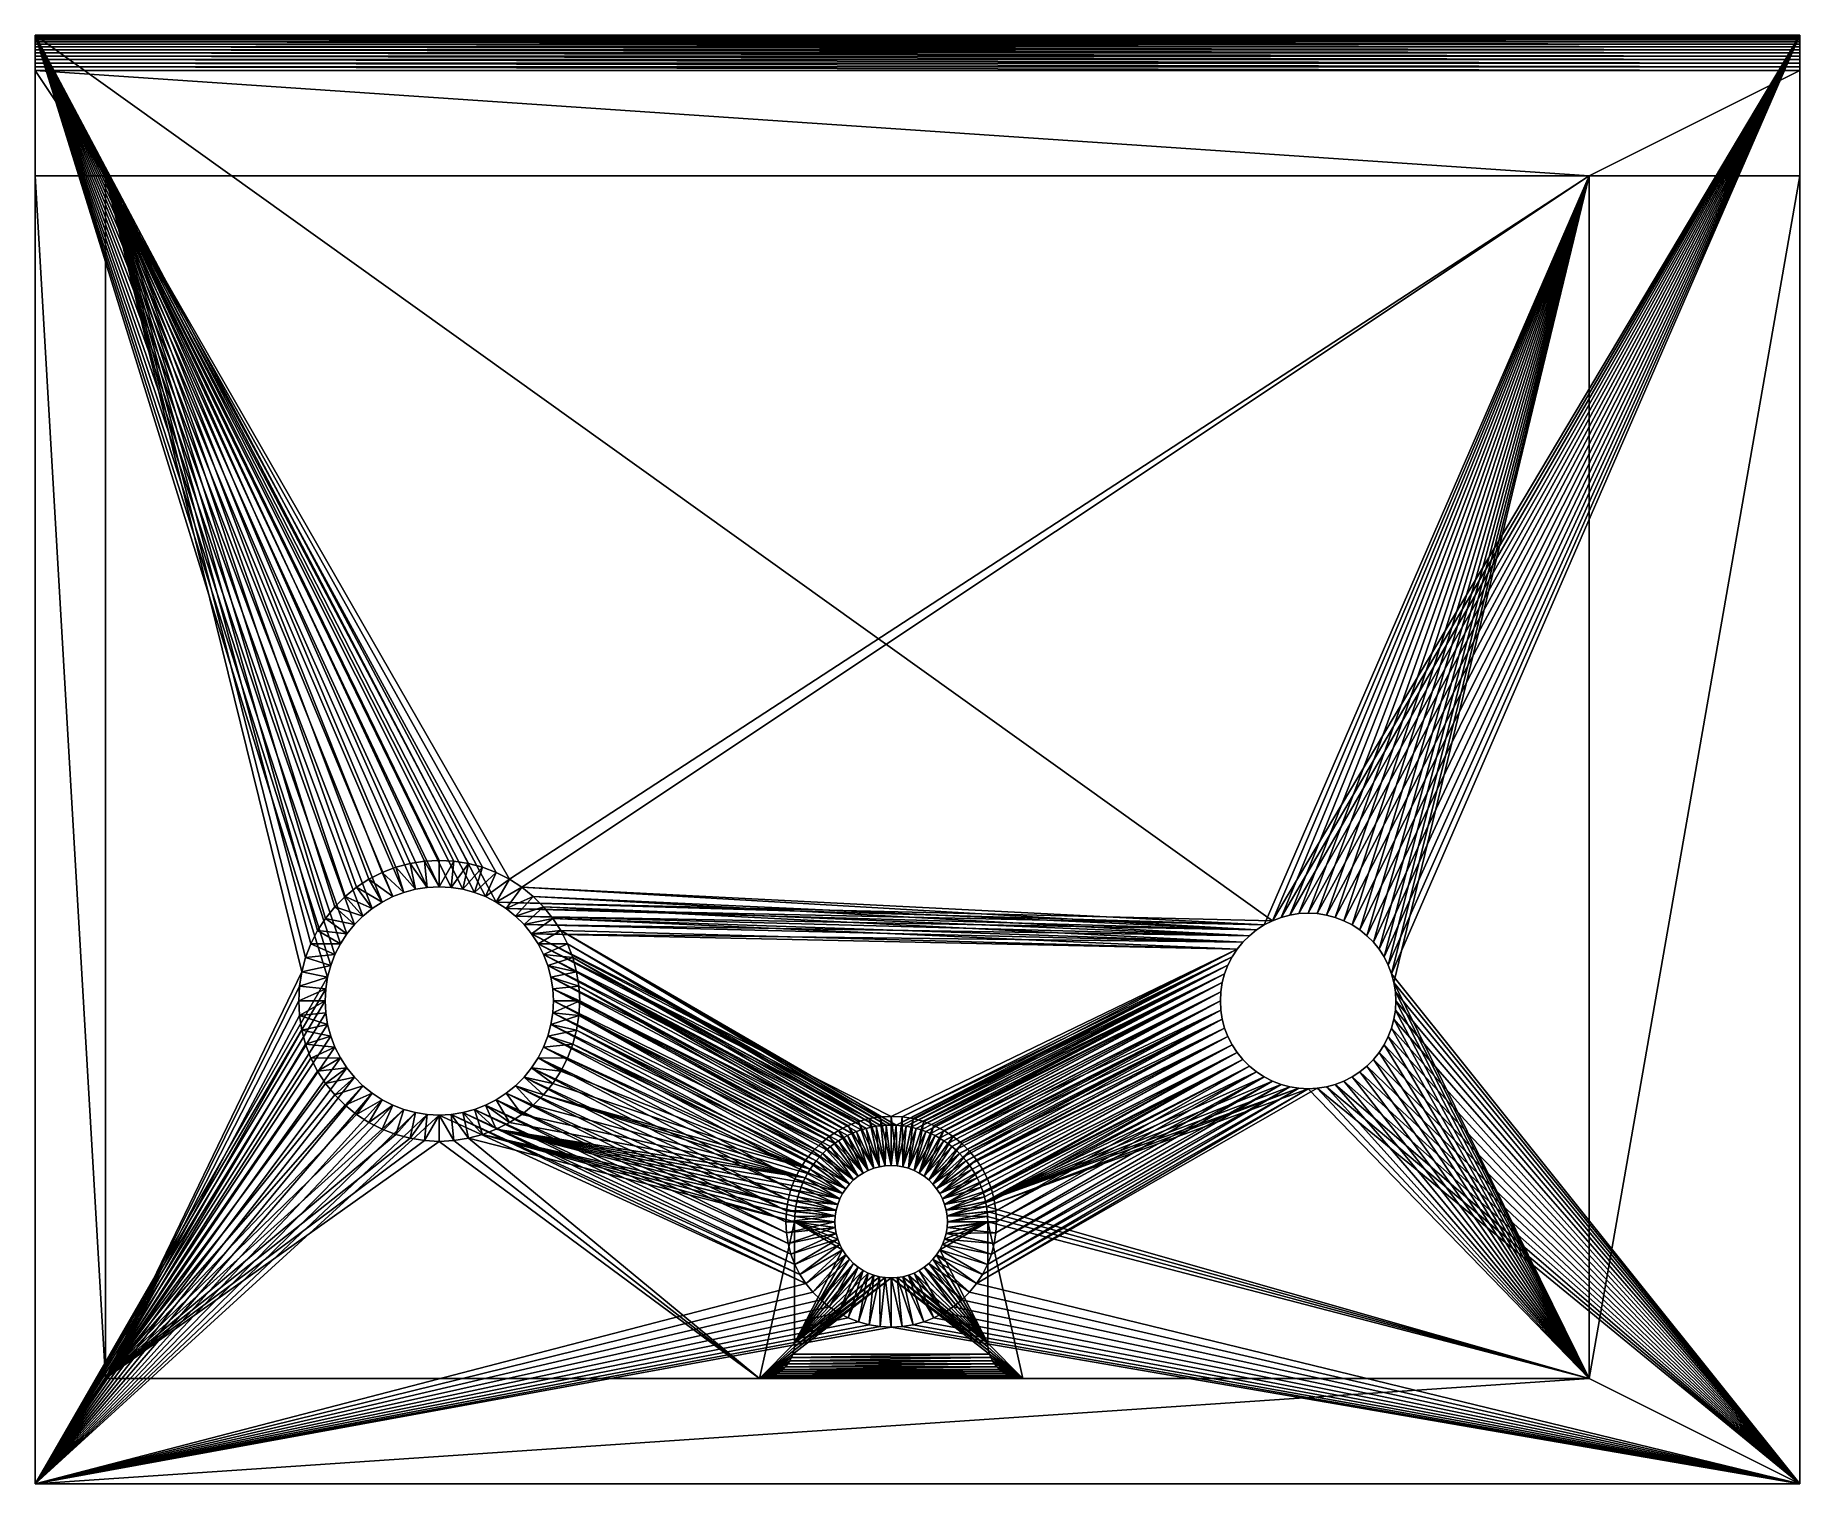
# Model space of a CAD drawing. Header units: inches. Extents: x 136.2 to 186.4, y 87.1 to 128.4.
import ezdxf

# ---------------------------------------------------------------- set-up
doc = ezdxf.new("R2010")
doc.units = ezdxf.units.IN
doc.header["$MEASUREMENT"] = 0
doc.layers.get('0').update_dxf_attribs({"lineweight": 0})

msp = doc.modelspace()

# ---------------------------------------------------------------- meshes
at = {"color": 7, "linetype": 'Continuous'}
mesh = msp.add_polyface(dxfattribs=at)
corners = [(149.666, 104.324, 12.2), (149.292, 104.514, 12.2), (138.162, 124.36, 12.2), (148.902, 104.664, 12.2), (148.497, 104.772, 12.2), (148.084, 104.838, 12.2), (147.666, 104.86, 12.2), (147.247, 104.838, 12.2), (146.834, 104.772, 12.2), (146.429, 104.664, 12.2), (146.039, 104.514, 12.2), (145.666, 104.324, 12.2), (145.314, 104.096, 12.2), (144.989, 103.832, 12.2), (144.693, 103.536, 12.2), (144.429, 103.211, 12.2), (144.201, 102.86, 12.2), (144.011, 102.486, 12.2), (143.861, 102.096, 12.2), (143.753, 101.691, 12.2), (138.162, 90.11, 12.2), (146.429, 104.664, 13), (146.834, 104.772, 13), (147.247, 104.838, 13), (147.666, 104.86, 13), (148.084, 104.838, 13), (148.497, 104.772, 13), (148.902, 104.664, 13), (146.039, 104.514, 13), (147.666, 104.11, 13), (147.326, 104.092, 13), (148.005, 104.092, 13), (136.162, 124.36, -12), (136.162, 87.11, -12), (136.162, 124.36, 12.2), (136.162, 87.11, 15), (144.487, 101.535, 15), (136.162, 128.36, 15), (144.575, 101.864, 15), (144.697, 102.181, 15), (144.851, 102.485, 15), (145.036, 102.77, 15), (145.25, 103.034, 15), (145.491, 103.275, 15), (145.755, 103.489, 15), (146.041, 103.674, 15), (146.344, 103.829, 15), (149.291, 103.674, 15), (171.395, 103.143, 15)]
mesh.append_faces([[corners[k] for k in face] for face in [(0, 1, 2), (2, 1, 3), (4, 2, 3), (4, 5, 2), (2, 5, 6), (7, 2, 6), (7, 8, 2), (2, 8, 9), (10, 2, 9), (10, 11, 2), (2, 11, 12), (13, 2, 12), (13, 14, 2), (2, 14, 15), (16, 2, 15), (16, 17, 2), (2, 17, 18), (19, 2, 18), (19, 20, 2), (21, 9, 8), (22, 8, 7), (23, 7, 6), (24, 6, 5), (25, 5, 4), (26, 4, 3), (27, 3, 1), (27, 26, 3), (26, 25, 4), (25, 24, 5), (24, 23, 6), (23, 22, 7), (22, 21, 8), (21, 28, 9), (24, 29, 23), (24, 25, 29), (23, 30, 22), (25, 26, 31), (32, 33, 34), (35, 36, 37), (37, 36, 38), (39, 37, 38), (39, 40, 37), (37, 40, 41), (42, 37, 41), (42, 43, 37), (37, 43, 44), (45, 37, 44), (45, 46, 37), (37, 47, 48)]], dxfattribs={"color": 7})
mesh = msp.add_polyface(dxfattribs=at)
corners = [(138.162, 124.36, -12), (138.162, 90.11, -12), (136.162, 124.36, -12), (136.162, 124.36, 12.2), (136.162, 127.36, 12.2), (138.162, 124.36, 12.2), (180.412, 124.36, 12.2), (149.666, 104.324, 12.2), (136.162, 127.464, 12.205), (186.412, 127.36, 12.2), (186.412, 127.464, 12.205), (136.162, 127.567, 12.222), (186.412, 127.567, 12.222), (136.162, 127.669, 12.249), (186.412, 127.669, 12.249), (136.162, 127.766, 12.286), (186.412, 127.766, 12.286), (136.162, 127.86, 12.334), (186.412, 127.86, 12.334), (136.162, 127.947, 12.391), (186.412, 127.947, 12.391), (136.162, 128.029, 12.457), (186.412, 128.029, 12.457), (136.162, 128.103, 12.531), (186.412, 128.103, 12.531), (136.162, 128.169, 12.612), (186.412, 128.169, 12.612), (136.162, 128.226, 12.7), (186.412, 128.226, 12.7), (136.162, 128.273, 12.793), (186.412, 128.273, 12.793), (136.162, 128.311, 12.891), (186.412, 128.311, 12.891), (136.162, 128.338, 12.992), (186.412, 128.338, 12.992), (136.162, 128.354, 13.095), (186.412, 128.354, 13.095), (136.162, 128.36, 13.2), (186.412, 128.36, 15), (136.162, 128.36, 15), (138.162, 90.11, 12.2), (136.162, 87.11, 15), (146.344, 103.829, 15), (146.661, 103.95, 15), (146.99, 104.039, 15), (147.326, 104.092, 15), (147.666, 104.11, 15), (148.005, 104.092, 15), (148.341, 104.039, 15), (148.67, 103.95, 15), (148.987, 103.829, 15), (149.291, 103.674, 15)]
mesh.append_faces([[corners[k] for k in face] for face in [(0, 1, 2), (3, 4, 5), (5, 4, 6), (7, 5, 6), (4, 8, 9), (10, 8, 11), (12, 11, 13), (14, 13, 15), (16, 15, 17), (18, 17, 19), (20, 19, 21), (22, 21, 23), (24, 23, 25), (26, 25, 27), (28, 27, 29), (30, 29, 31), (32, 31, 33), (34, 33, 35), (36, 35, 37), (38, 37, 39), (40, 0, 5), (39, 3, 41), (39, 4, 3), (39, 37, 4), (4, 37, 35), (33, 4, 35), (33, 31, 4), (4, 31, 29), (27, 4, 29), (27, 25, 4), (4, 25, 23), (21, 4, 23), (21, 19, 4), (4, 19, 17), (15, 4, 17), (15, 13, 4), (4, 13, 11), (8, 4, 11), (0, 2, 5), (5, 2, 3), (39, 42, 43), (44, 39, 43), (44, 45, 39), (39, 45, 46), (47, 39, 46), (47, 48, 39), (39, 48, 49), (50, 39, 49), (50, 51, 39)]], dxfattribs={"color": 7})
mesh = msp.add_polyface(dxfattribs=at)
corners = [(149.666, 104.324, 12.2), (180.412, 124.36, 12.2), (150.017, 104.096, 12.2), (136.162, 127.36, 12.2), (186.412, 127.36, 12.2), (171.162, 103.025, 12.2), (171.395, 103.143, 12.2), (171.64, 103.237, 12.2), (173.662, 103.025, 12.2), (173.429, 103.143, 12.2), (173.185, 103.237, 12.2), (172.932, 103.305, 12.2), (172.673, 103.346, 12.2), (172.412, 103.36, 12.2), (172.151, 103.346, 12.2), (171.892, 103.305, 12.2), (170.943, 102.882, 12.2), (170.739, 102.717, 12.2), (150.342, 103.832, 12.2), (136.162, 127.464, 12.205), (186.412, 127.464, 12.205), (186.412, 128.36, 13.2), (186.412, 128.354, 13.095), (136.162, 128.36, 13.2), (186.412, 128.338, 12.992), (136.162, 128.354, 13.095), (186.412, 128.311, 12.891), (136.162, 128.338, 12.992), (186.412, 128.273, 12.793), (136.162, 128.311, 12.891), (186.412, 128.226, 12.7), (136.162, 128.273, 12.793), (186.412, 128.169, 12.612), (136.162, 128.226, 12.7), (186.412, 128.103, 12.531), (136.162, 128.169, 12.612), (186.412, 128.029, 12.457), (136.162, 128.103, 12.531), (186.412, 127.947, 12.391), (136.162, 128.029, 12.457), (186.412, 127.86, 12.334), (136.162, 127.947, 12.391), (186.412, 127.766, 12.286), (136.162, 127.86, 12.334), (186.412, 127.669, 12.249), (136.162, 127.766, 12.286), (186.412, 127.567, 12.222), (136.162, 127.669, 12.249), (136.162, 127.567, 12.222), (173.429, 103.143, 15), (173.185, 103.237, 15), (172.932, 103.305, 15), (172.673, 103.346, 15), (172.412, 103.36, 15), (172.151, 103.346, 15), (171.892, 103.305, 15), (171.64, 103.237, 15), (171.395, 103.143, 15), (186.412, 128.36, 15), (149.291, 103.674, 15), (171.162, 103.025, 15), (136.162, 128.36, 15)]
mesh.append_faces([[corners[k] for k in face] for face in [(0, 1, 2), (3, 4, 1), (5, 2, 1), (6, 1, 7), (6, 5, 1), (8, 9, 1), (1, 9, 10), (11, 1, 10), (11, 12, 1), (1, 12, 13), (14, 1, 13), (14, 15, 1), (1, 15, 7), (5, 16, 2), (16, 17, 18), (4, 19, 20), (21, 22, 23), (22, 24, 25), (24, 26, 27), (26, 28, 29), (28, 30, 31), (30, 32, 33), (32, 34, 35), (34, 36, 37), (36, 38, 39), (38, 40, 41), (40, 42, 43), (42, 44, 45), (44, 46, 47), (46, 20, 48), (9, 49, 50), (10, 50, 51), (11, 51, 52), (12, 52, 53), (13, 53, 54), (14, 54, 55), (15, 55, 56), (7, 56, 57), (6, 7, 57), (7, 15, 56), (15, 14, 55), (14, 13, 54), (13, 12, 53), (12, 11, 52), (11, 10, 51), (10, 9, 50), (21, 23, 58), (59, 60, 57), (58, 61, 57)]], dxfattribs={"color": 7})
mesh = msp.add_polyface(dxfattribs=at)
corners = [(180.412, 124.36, -12), (186.412, 124.36, -12), (180.412, 90.11, -12), (186.412, 124.36, 12.2), (186.412, 87.11, -12), (186.412, 87.11, 15), (186.412, 128.36, 15), (186.412, 127.36, 12.2), (186.412, 128.36, 13.2), (186.412, 128.354, 13.095), (186.412, 127.464, 12.205), (186.412, 127.567, 12.222), (186.412, 127.669, 12.249), (186.412, 127.766, 12.286), (186.412, 127.86, 12.334), (186.412, 127.947, 12.391), (186.412, 128.029, 12.457), (186.412, 128.103, 12.531), (186.412, 128.169, 12.612), (186.412, 128.226, 12.7), (186.412, 128.273, 12.793), (186.412, 128.311, 12.891), (186.412, 128.338, 12.992), (180.412, 124.36, 12.2), (180.412, 90.11, 12.2), (174.857, 101.379, 12.2), (174.79, 101.632, 12.2), (174.696, 101.876, 12.2), (174.577, 102.11, 12.2), (174.435, 102.329, 12.2), (174.27, 102.532, 12.2), (174.085, 102.717, 12.2), (173.882, 102.882, 12.2), (173.662, 103.025, 12.2), (171.395, 103.143, 15), (171.64, 103.237, 15), (171.892, 103.305, 15), (172.151, 103.346, 15), (172.412, 103.36, 15), (172.673, 103.346, 15), (172.932, 103.305, 15), (173.185, 103.237, 15), (173.429, 103.143, 15), (173.662, 103.025, 15), (173.882, 102.882, 15), (174.085, 102.717, 15), (174.27, 102.532, 15), (174.435, 102.329, 15), (174.577, 102.11, 15), (174.696, 101.876, 15), (174.79, 101.632, 15)]
mesh.append_faces([[corners[k] for k in face] for face in [(0, 1, 2), (1, 3, 4), (5, 3, 6), (6, 3, 7), (8, 7, 9), (8, 6, 7), (10, 11, 7), (7, 11, 12), (13, 7, 12), (13, 14, 7), (7, 14, 15), (16, 7, 15), (16, 17, 7), (7, 17, 18), (19, 7, 18), (19, 20, 7), (7, 20, 21), (22, 7, 21), (22, 9, 7), (1, 0, 3), (3, 0, 23), (0, 2, 23), (23, 7, 3), (24, 25, 23), (23, 25, 26), (27, 23, 26), (27, 28, 23), (23, 28, 29), (30, 23, 29), (30, 31, 23), (23, 31, 32), (33, 23, 32), (6, 34, 35), (36, 6, 35), (36, 37, 6), (6, 37, 38), (39, 6, 38), (39, 40, 6), (6, 40, 41), (42, 6, 41), (42, 43, 6), (6, 43, 44), (45, 6, 44), (45, 46, 6), (6, 46, 47), (48, 6, 47), (48, 49, 6), (6, 49, 50), (5, 6, 50)]], dxfattribs={"color": 7})
mesh = msp.add_polyface(dxfattribs=at)
corners = [(138.162, 90.11, -12), (136.162, 87.11, -12), (136.162, 124.36, -12), (143.687, 101.278, 12.2), (143.666, 100.86, 13), (143.666, 100.86, 12.2), (143.687, 101.278, 13), (143.753, 101.691, 12.2), (143.753, 101.691, 13), (143.861, 102.096, 12.2), (143.861, 102.096, 13), (144.011, 102.486, 12.2), (144.011, 102.486, 13), (144.201, 102.86, 12.2), (144.429, 98.508, 13), (144.429, 98.508, 12.2), (144.201, 98.86, 12.2), (144.201, 98.86, 13), (144.011, 99.233, 12.2), (144.011, 99.233, 13), (143.861, 99.623, 12.2), (143.861, 99.623, 13), (143.753, 100.028, 12.2), (143.753, 100.028, 13), (143.687, 100.441, 12.2), (143.687, 100.441, 13), (144.201, 102.86, 13), (144.433, 100.52, 13), (144.416, 100.86, 13), (144.487, 100.184, 13), (144.575, 99.855, 13), (144.697, 99.538, 13), (144.697, 102.181, 13), (144.575, 101.864, 13), (144.487, 101.535, 13), (144.433, 101.199, 13), (144.851, 99.235, 13), (144.851, 102.485, 13), (144.416, 100.86, 15), (144.433, 101.199, 15), (144.433, 100.52, 15), (138.162, 124.36, -12), (138.162, 90.11, 12.2), (136.162, 124.36, 12.2), (136.162, 87.11, 15)]
mesh.append_faces([[corners[k] for k in face] for face in [(0, 1, 2), (3, 4, 5), (3, 6, 4), (3, 7, 6), (6, 7, 8), (8, 7, 9), (10, 9, 11), (12, 11, 13), (14, 15, 16), (17, 16, 18), (19, 18, 20), (21, 20, 22), (23, 22, 24), (25, 24, 5), (4, 25, 5), (26, 12, 13), (12, 10, 11), (10, 8, 9), (25, 23, 24), (23, 21, 22), (21, 19, 20), (19, 17, 18), (17, 14, 16), (27, 25, 28), (27, 29, 25), (25, 29, 23), (23, 29, 30), (21, 30, 31), (10, 32, 33), (8, 33, 34), (6, 34, 35), (4, 35, 28), (25, 4, 28), (17, 19, 36), (19, 21, 31), (21, 23, 30), (4, 6, 35), (6, 8, 34), (8, 10, 33), (10, 12, 32), (12, 26, 37), (35, 38, 28), (35, 39, 38), (35, 34, 39), (40, 27, 28), (38, 40, 28), (0, 41, 42), (43, 1, 44)]], dxfattribs={"color": 7})
mesh = msp.add_polyface(dxfattribs=at)
corners = [(186.412, 124.36, -12), (186.412, 87.11, -12), (180.412, 90.11, -12), (186.412, 124.36, 12.2), (186.412, 87.11, 15), (180.412, 124.36, 12.2), (180.412, 90.11, 12.2), (174.27, 99.187, 12.2), (174.27, 99.187, 15), (174.435, 99.39, 15), (174.435, 99.39, 12.2), (174.577, 99.61, 15), (174.577, 99.61, 12.2), (174.696, 99.843, 15), (174.696, 99.843, 12.2), (174.79, 100.087, 15), (174.79, 100.087, 12.2), (174.857, 100.34, 15), (174.857, 100.34, 12.2), (174.898, 100.598, 15), (174.898, 100.598, 12.2), (174.912, 100.86, 15), (174.912, 100.86, 12.2), (174.898, 101.121, 15), (174.898, 101.121, 12.2), (174.857, 101.379, 15), (174.857, 101.379, 12.2), (174.79, 101.632, 15), (174.79, 101.632, 12.2), (174.696, 101.876, 15), (174.696, 101.876, 12.2), (174.577, 102.11, 15), (174.577, 102.11, 12.2), (174.435, 102.329, 15), (174.435, 102.329, 12.2), (174.27, 102.532, 15), (174.27, 102.532, 12.2), (174.085, 102.717, 15), (174.085, 102.717, 12.2), (173.882, 102.882, 15), (173.882, 102.882, 12.2), (173.662, 103.025, 15), (173.662, 103.025, 12.2), (173.429, 103.143, 15), (171.395, 103.143, 12.2), (171.395, 103.143, 15), (171.162, 103.025, 15), (171.162, 103.025, 12.2), (170.943, 102.882, 15), (170.943, 102.882, 12.2), (170.739, 102.717, 15), (170.739, 102.717, 12.2), (170.554, 102.532, 15), (170.554, 102.532, 12.2), (170.39, 102.329, 15), (173.429, 103.143, 12.2), (170.554, 99.187, 12.2), (170.39, 99.39, 12.2), (170.554, 99.187, 15)]
mesh.append_faces([[corners[k] for k in face] for face in [(0, 1, 2), (1, 3, 4), (5, 2, 6), (7, 8, 9), (10, 9, 11), (12, 11, 13), (14, 13, 15), (16, 15, 17), (18, 17, 19), (20, 19, 21), (22, 21, 23), (24, 23, 25), (26, 25, 27), (28, 27, 29), (30, 29, 31), (32, 31, 33), (34, 33, 35), (36, 35, 37), (38, 37, 39), (40, 39, 41), (42, 41, 43), (44, 45, 46), (47, 46, 48), (49, 48, 50), (51, 50, 52), (53, 52, 54), (53, 51, 52), (51, 49, 50), (49, 47, 48), (47, 44, 46), (55, 42, 43), (42, 40, 41), (40, 38, 39), (38, 36, 37), (36, 34, 35), (34, 32, 33), (32, 30, 31), (30, 28, 29), (28, 26, 27), (26, 24, 25), (24, 22, 23), (22, 20, 21), (20, 18, 19), (18, 16, 17), (16, 14, 15), (14, 12, 13), (12, 10, 11), (10, 7, 9), (56, 57, 58)]], dxfattribs={"color": 7})
mesh = msp.add_polyface(dxfattribs=at)
corners = [(144.201, 102.86, 13), (144.201, 102.86, 12.2), (144.429, 103.211, 12.2), (144.429, 103.211, 13), (144.693, 103.536, 12.2), (144.693, 103.536, 13), (144.989, 103.832, 12.2), (144.989, 103.832, 13), (145.314, 104.096, 12.2), (145.314, 104.096, 13), (145.666, 104.324, 12.2), (145.666, 104.324, 13), (146.039, 104.514, 12.2), (146.039, 104.514, 13), (146.429, 104.664, 12.2), (148.084, 104.838, 13), (148.005, 104.092, 13), (147.666, 104.11, 13), (147.326, 104.092, 13), (147.247, 104.838, 13), (146.834, 104.772, 13), (146.99, 104.039, 13), (146.429, 104.664, 13), (146.661, 103.95, 13), (146.344, 103.829, 13), (146.041, 103.674, 13), (145.755, 103.489, 13), (145.491, 103.275, 13), (145.25, 103.034, 13), (145.036, 102.77, 13), (145.25, 103.034, 15), (145.491, 103.275, 15), (145.755, 103.489, 15), (146.041, 103.674, 15), (146.344, 103.829, 15), (146.661, 103.95, 15), (146.99, 104.039, 15), (147.326, 104.092, 15), (147.666, 104.11, 15), (148.005, 104.092, 15)]
mesh.append_faces([[corners[k] for k in face] for face in [(0, 1, 2), (3, 2, 4), (5, 4, 6), (7, 6, 8), (9, 8, 10), (11, 10, 12), (13, 12, 14), (13, 11, 12), (11, 9, 10), (9, 7, 8), (7, 5, 6), (5, 3, 4), (3, 0, 2), (15, 16, 17), (17, 18, 19), (20, 18, 21), (22, 21, 23), (13, 23, 24), (11, 24, 25), (9, 25, 26), (7, 26, 27), (5, 27, 28), (3, 28, 29), (3, 5, 28), (5, 7, 27), (7, 9, 26), (9, 11, 25), (11, 13, 24), (13, 22, 23), (22, 20, 21), (30, 28, 27), (31, 27, 26), (32, 26, 25), (33, 25, 24), (34, 24, 23), (35, 23, 21), (36, 21, 18), (37, 18, 17), (38, 17, 16), (39, 38, 16), (38, 37, 17), (37, 36, 18), (36, 35, 21), (35, 34, 23), (34, 33, 24), (33, 32, 25), (32, 31, 26), (31, 30, 27)]], dxfattribs={"color": 7})
mesh = msp.add_polyface(dxfattribs=at)
corners = [(150.902, 103.211, 12.2), (150.638, 103.536, 12.2), (170.554, 102.532, 12.2), (170.739, 102.717, 12.2), (150.342, 103.832, 12.2), (170.943, 102.882, 12.2), (150.017, 104.096, 12.2), (149.292, 104.514, 13), (149.292, 104.514, 12.2), (149.666, 104.324, 12.2), (149.666, 104.324, 13), (150.017, 104.096, 13), (150.342, 103.832, 13), (150.638, 103.536, 13), (150.902, 103.211, 13), (151.13, 102.86, 12.2), (151.13, 102.86, 13), (148.902, 104.664, 13), (150.295, 102.77, 13), (150.081, 103.034, 13), (149.84, 103.275, 13), (149.576, 103.489, 13), (149.291, 103.674, 13), (148.987, 103.829, 13), (148.67, 103.95, 13), (148.341, 104.039, 13), (148.497, 104.772, 13), (148.005, 104.092, 13), (148.005, 104.092, 15), (148.341, 104.039, 15), (148.67, 103.95, 15), (148.987, 103.829, 15), (149.291, 103.674, 15), (149.576, 103.489, 15), (149.84, 103.275, 15), (150.081, 103.034, 15), (171.162, 103.025, 15), (170.943, 102.882, 15), (170.739, 102.717, 15)]
mesh.append_faces([[corners[k] for k in face] for face in [(0, 1, 2), (3, 1, 4), (5, 4, 6), (7, 8, 9), (10, 9, 6), (11, 6, 4), (12, 4, 1), (13, 1, 0), (14, 0, 15), (16, 14, 15), (14, 13, 0), (13, 12, 1), (12, 11, 4), (11, 10, 6), (10, 7, 9), (7, 17, 8), (14, 18, 19), (13, 19, 20), (12, 20, 21), (11, 21, 22), (10, 22, 23), (7, 23, 24), (17, 24, 25), (26, 25, 27), (26, 17, 25), (17, 7, 24), (7, 10, 23), (10, 11, 22), (11, 12, 21), (12, 13, 20), (13, 14, 19), (14, 16, 18), (28, 27, 25), (29, 25, 24), (30, 24, 23), (31, 23, 22), (32, 22, 21), (33, 21, 20), (34, 20, 19), (35, 34, 19), (34, 33, 20), (33, 32, 21), (32, 31, 22), (31, 30, 23), (30, 29, 24), (29, 28, 25), (32, 33, 36), (33, 34, 37), (34, 35, 38)]], dxfattribs={"color": 7})
mesh = msp.add_polyface(dxfattribs=at)
corners = [(162.035, 96.878, 12.2), (169.926, 101.121, 12.2), (169.912, 100.86, 12.2), (161.523, 97.139, 12.2), (170.034, 101.632, 12.2), (169.967, 101.379, 12.2), (160.967, 97.288, 12.2), (170.247, 102.11, 12.2), (170.128, 101.876, 12.2), (170.39, 102.329, 12.2), (160.681, 97.318, 12.2), (151.13, 102.86, 12.2), (150.902, 103.211, 12.2), (170.554, 102.532, 12.2), (150.638, 103.536, 12.2), (170.739, 102.717, 12.2), (169.926, 100.598, 12.2), (162.268, 96.709, 12.2), (161.249, 97.228, 12.2), (161.786, 97.022, 12.2), (169.926, 100.598, 15), (169.912, 100.86, 15), (169.967, 100.34, 15), (169.967, 100.34, 12.2), (170.034, 100.087, 15), (170.034, 100.087, 12.2), (170.128, 99.843, 15), (170.128, 99.843, 12.2), (170.247, 99.61, 15), (170.247, 99.61, 12.2), (170.39, 99.39, 15), (170.39, 99.39, 12.2), (170.554, 99.187, 15), (170.39, 102.329, 15), (170.247, 102.11, 15), (170.128, 101.876, 15), (170.034, 101.632, 15), (169.967, 101.379, 15), (169.926, 101.121, 15), (162.3, 96.999, 15), (162.037, 97.17, 15), (161.757, 97.312, 15), (161.464, 97.425, 15), (161.161, 97.506, 15), (160.851, 97.555, 15), (160.537, 97.572, 15), (150.295, 102.77, 15), (170.554, 102.532, 15), (150.081, 103.034, 15), (170.739, 102.717, 15), (149.84, 103.275, 15), (170.943, 102.882, 15), (149.576, 103.489, 15), (171.162, 103.025, 15)]
mesh.append_faces([[corners[k] for k in face] for face in [(0, 1, 2), (3, 4, 5), (6, 7, 8), (9, 10, 11), (12, 13, 9), (13, 14, 15), (2, 16, 17), (9, 7, 10), (8, 4, 18), (5, 1, 19), (20, 2, 21), (20, 16, 2), (20, 22, 16), (16, 22, 23), (23, 22, 24), (25, 24, 26), (27, 26, 28), (29, 28, 30), (31, 30, 32), (9, 33, 34), (7, 34, 35), (8, 35, 36), (4, 36, 37), (5, 37, 38), (1, 38, 21), (2, 1, 21), (1, 5, 38), (5, 4, 37), (4, 8, 36), (8, 7, 35), (7, 9, 34), (9, 13, 33), (31, 29, 30), (29, 27, 28), (27, 25, 26), (25, 23, 24), (21, 39, 20), (21, 38, 39), (38, 37, 40), (37, 36, 41), (36, 35, 42), (35, 34, 43), (34, 33, 44), (45, 33, 46), (46, 33, 47), (48, 47, 49), (50, 49, 51), (52, 51, 53)]], dxfattribs={"color": 7})
mesh = msp.add_polyface(dxfattribs=at)
corners = [(144.011, 99.233, 13), (144.697, 99.538, 13), (144.851, 99.235, 13), (144.201, 98.86, 13), (145.036, 98.949, 13), (144.429, 98.508, 13), (145.25, 98.685, 13), (150.638, 98.183, 13), (149.84, 98.444, 13), (150.081, 98.685, 13), (150.902, 98.508, 13), (150.295, 98.949, 13), (144.201, 102.86, 13), (145.036, 102.77, 13), (144.851, 102.485, 13), (144.011, 102.486, 13), (144.697, 102.181, 13), (144.693, 98.183, 13), (144.429, 103.211, 13), (144.433, 101.199, 15), (144.487, 101.535, 13), (144.487, 101.535, 15), (144.575, 101.864, 13), (144.575, 101.864, 15), (144.697, 102.181, 15), (144.851, 102.485, 15), (145.036, 102.77, 15), (145.25, 103.034, 13), (150.081, 103.034, 15), (150.081, 103.034, 13), (150.295, 102.77, 13), (150.295, 102.77, 15), (150.48, 102.485, 13), (150.48, 102.485, 15), (150.635, 102.181, 13), (150.635, 99.538, 15), (150.635, 99.538, 13), (150.48, 99.235, 13), (150.48, 99.235, 15), (150.295, 98.949, 15), (150.081, 98.685, 15), (145.491, 98.444, 15), (145.491, 98.444, 13), (145.25, 98.685, 15), (145.036, 98.949, 15), (144.851, 99.235, 15), (144.697, 99.538, 15), (144.575, 99.855, 13), (144.575, 99.855, 15), (144.487, 100.184, 13), (144.487, 100.184, 15), (144.433, 100.52, 13), (144.433, 100.52, 15), (149.84, 98.444, 15), (145.25, 103.034, 15)]
mesh.append_faces([[corners[k] for k in face] for face in [(0, 1, 2), (3, 2, 4), (5, 4, 6), (7, 8, 9), (10, 9, 11), (12, 13, 14), (15, 14, 16), (10, 7, 9), (17, 5, 6), (5, 3, 4), (12, 18, 13), (19, 20, 21), (21, 20, 22), (23, 22, 16), (24, 16, 14), (25, 14, 13), (26, 13, 27), (28, 29, 30), (31, 30, 32), (33, 32, 34), (35, 36, 37), (38, 37, 11), (39, 11, 9), (40, 9, 8), (41, 42, 6), (43, 6, 4), (44, 4, 2), (45, 2, 1), (46, 1, 47), (48, 47, 49), (50, 49, 51), (52, 50, 51), (50, 48, 49), (48, 46, 47), (46, 45, 1), (45, 44, 2), (44, 43, 4), (43, 41, 6), (53, 40, 8), (40, 39, 9), (39, 38, 11), (38, 35, 37), (33, 31, 32), (31, 28, 30), (54, 26, 27), (26, 25, 13), (25, 24, 14), (24, 23, 16), (23, 21, 22)]], dxfattribs={"color": 7})
mesh = msp.add_polyface(dxfattribs=at)
corners = [(150.902, 103.211, 12.2), (170.39, 102.329, 12.2), (151.13, 102.86, 12.2), (160.681, 97.318, 12.2), (160.537, 97.322, 12.2), (160.393, 97.318, 12.2), (151.32, 102.486, 12.2), (160.25, 97.306, 12.2), (160.107, 97.288, 12.2), (151.47, 102.096, 12.2), (159.965, 97.261, 12.2), (159.825, 97.228, 12.2), (151.578, 101.691, 12.2), (159.687, 97.187, 12.2), (159.551, 97.139, 12.2), (159.418, 97.084, 12.2), (151.644, 101.278, 12.2), (159.289, 97.022, 12.2), (159.162, 96.953, 12.2), (151.666, 100.86, 12.2), (151.644, 100.441, 12.2), (158.592, 96.516, 12.2), (151.578, 100.028, 12.2), (158.4, 96.302, 12.2), (151.47, 99.623, 12.2), (158.921, 96.796, 12.2), (151.47, 102.096, 13), (151.578, 101.691, 13), (151.644, 101.278, 13), (151.666, 100.86, 13), (151.644, 100.441, 13), (151.578, 100.028, 13), (151.32, 102.486, 13), (151.47, 99.623, 13), (150.898, 101.199, 15), (158.774, 96.999, 15), (159.037, 97.17, 15), (150.845, 101.535, 15), (159.317, 97.312, 15), (150.756, 101.864, 15), (159.61, 97.425, 15), (150.635, 102.181, 15), (159.913, 97.506, 15), (150.48, 102.485, 15), (160.224, 97.555, 15), (150.295, 102.77, 15), (160.537, 97.572, 15), (150.081, 103.034, 15), (170.554, 102.532, 15), (150.916, 100.86, 15), (150.898, 100.52, 15), (158.53, 96.801, 15), (150.845, 100.184, 15), (158.308, 96.579, 15), (150.756, 99.855, 15), (158.11, 96.335, 15), (150.635, 99.538, 15), (157.939, 96.072, 15)]
mesh.append_faces([[corners[k] for k in face] for face in [(0, 1, 2), (3, 4, 2), (2, 4, 5), (6, 5, 7), (8, 6, 7), (8, 9, 6), (8, 10, 9), (9, 10, 11), (12, 11, 13), (14, 12, 13), (14, 15, 12), (12, 15, 16), (16, 15, 17), (18, 19, 16), (20, 21, 22), (23, 24, 22), (20, 19, 25), (12, 9, 11), (6, 2, 5), (26, 9, 12), (27, 12, 16), (28, 16, 19), (29, 19, 20), (30, 20, 22), (31, 22, 24), (29, 28, 19), (28, 27, 16), (27, 26, 12), (26, 32, 9), (33, 31, 24), (31, 30, 22), (30, 29, 20), (34, 35, 36), (37, 36, 38), (39, 38, 40), (41, 40, 42), (43, 42, 44), (45, 44, 46), (47, 45, 48), (45, 43, 44), (43, 41, 42), (41, 39, 40), (39, 37, 38), (37, 34, 36), (34, 49, 35), (49, 50, 51), (50, 52, 53), (52, 54, 55), (54, 56, 57)]], dxfattribs={"color": 7})
mesh = msp.add_polyface(dxfattribs=at)
corners = [(151.13, 102.86, 13), (151.13, 102.86, 12.2), (151.32, 102.486, 12.2), (151.32, 102.486, 13), (151.47, 102.096, 12.2), (151.47, 99.623, 13), (151.47, 99.623, 12.2), (151.32, 99.233, 12.2), (151.32, 99.233, 13), (151.13, 98.86, 12.2), (151.13, 98.86, 13), (150.902, 98.508, 12.2), (150.902, 98.508, 13), (150.295, 98.949, 13), (150.48, 99.235, 13), (150.635, 99.538, 13), (150.756, 99.855, 13), (151.578, 100.028, 13), (150.845, 100.184, 13), (151.644, 100.441, 13), (150.898, 100.52, 13), (151.666, 100.86, 13), (150.916, 100.86, 13), (150.898, 101.199, 13), (151.644, 101.278, 13), (150.845, 101.535, 13), (151.578, 101.691, 13), (150.756, 101.864, 13), (151.47, 102.096, 13), (150.635, 102.181, 13), (150.48, 102.485, 13), (150.295, 102.77, 13), (150.635, 102.181, 15), (150.756, 101.864, 15), (150.845, 101.535, 15), (150.898, 101.199, 15), (150.916, 100.86, 15), (150.898, 100.52, 15), (150.845, 100.184, 15), (150.756, 99.855, 15), (150.635, 99.538, 15), (150.48, 102.485, 15)]
mesh.append_faces([[corners[k] for k in face] for face in [(0, 1, 2), (3, 2, 4), (5, 6, 7), (8, 7, 9), (10, 9, 11), (3, 0, 2), (12, 10, 11), (10, 8, 9), (8, 5, 7), (10, 13, 14), (8, 14, 15), (5, 15, 16), (17, 16, 18), (19, 18, 20), (21, 20, 22), (23, 21, 22), (23, 24, 21), (23, 25, 24), (24, 25, 26), (26, 25, 27), (28, 27, 29), (3, 29, 30), (0, 30, 31), (21, 19, 20), (19, 17, 18), (17, 5, 16), (5, 8, 15), (8, 10, 14), (10, 12, 13), (0, 3, 30), (3, 28, 29), (28, 26, 27), (32, 29, 27), (33, 27, 25), (34, 25, 23), (35, 23, 22), (36, 22, 20), (37, 20, 18), (38, 18, 16), (39, 16, 15), (40, 39, 15), (39, 38, 16), (38, 37, 18), (37, 36, 20), (36, 35, 22), (35, 34, 23), (34, 33, 25), (33, 32, 27), (32, 41, 29)]], dxfattribs={"color": 7})
mesh = msp.add_polyface(dxfattribs=at)
corners = [(161.478, 95.866, 13), (162.3, 96.999, 15), (162.037, 97.17, 15), (161.337, 95.957, 13), (161.757, 97.312, 15), (161.188, 96.033, 13), (161.464, 97.425, 15), (161.032, 96.093, 13), (161.161, 97.506, 15), (160.87, 96.137, 13), (160.851, 97.555, 15), (160.704, 96.163, 13), (170.128, 101.876, 12.2), (161.249, 97.228, 12.2), (161.109, 97.261, 12.2), (160.967, 97.288, 12.2), (160.824, 97.306, 12.2), (170.247, 102.11, 12.2), (160.681, 97.318, 12.2), (162.035, 96.878, -4.8), (161.337, 95.957, -4.8), (161.912, 96.953, -4.8), (161.786, 97.022, -4.8), (161.656, 97.084, -4.8), (161.188, 96.033, -4.8), (161.523, 97.139, -4.8), (161.032, 96.093, -4.8), (161.387, 97.187, -4.8), (161.249, 97.228, -4.8), (161.109, 97.261, -4.8), (160.87, 96.137, -4.8), (160.967, 97.288, -4.8), (160.704, 96.163, -4.8), (160.824, 97.306, -4.8), (160.681, 97.318, -4.8), (162.377, 96.615, 12.2), (162.377, 96.615, -4.8), (162.268, 96.709, -4.8), (162.268, 96.709, 12.2), (162.153, 96.796, 12.2), (162.153, 96.796, -4.8), (162.035, 96.878, 12.2), (161.912, 96.953, 12.2), (161.786, 97.022, 12.2), (161.656, 97.084, 12.2), (161.523, 97.139, 12.2), (161.387, 97.187, 12.2), (162.482, 96.516, 12.2), (170.39, 102.329, 15), (160.537, 97.572, 15), (170.247, 102.11, 15)]
mesh.append_faces([[corners[k] for k in face] for face in [(0, 1, 2), (3, 2, 4), (5, 4, 6), (7, 6, 8), (9, 8, 10), (11, 9, 10), (9, 7, 8), (12, 13, 14), (15, 12, 14), (15, 16, 17), (17, 16, 18), (19, 20, 21), (21, 20, 22), (23, 24, 25), (23, 22, 24), (25, 26, 27), (27, 26, 28), (29, 30, 31), (29, 28, 30), (31, 32, 33), (33, 32, 34), (35, 36, 37), (38, 37, 39), (38, 35, 37), (37, 40, 39), (39, 40, 19), (41, 19, 21), (42, 21, 22), (43, 22, 44), (43, 42, 22), (22, 23, 44), (44, 23, 25), (45, 25, 27), (46, 27, 13), (46, 45, 27), (27, 28, 13), (13, 28, 29), (14, 29, 31), (15, 31, 33), (16, 33, 18), (16, 15, 33), (15, 14, 31), (14, 13, 29), (45, 44, 25), (42, 41, 21), (41, 39, 19), (35, 47, 36), (48, 49, 10), (50, 10, 8)]], dxfattribs={"color": 7})
mesh = msp.add_polyface(dxfattribs=at)
corners = [(143.687, 100.441, 12.2), (138.162, 90.11, 12.2), (143.666, 100.86, 12.2), (143.753, 100.028, 12.2), (143.861, 99.623, 12.2), (144.011, 99.233, 12.2), (144.201, 98.86, 12.2), (144.429, 98.508, 12.2), (144.693, 98.183, 12.2), (144.989, 97.887, 12.2), (145.314, 97.623, 12.2), (145.666, 97.395, 12.2), (146.039, 97.205, 12.2), (146.429, 97.055, 12.2), (146.834, 96.947, 12.2), (147.247, 96.881, 12.2), (147.666, 96.86, 12.2), (156.787, 90.11, 12.2), (138.162, 90.11, -12), (156.787, 90.11, -4.8), (148.497, 96.947, 13), (148.497, 96.947, 12.2), (148.084, 96.881, 12.2), (148.084, 96.881, 13), (147.666, 96.86, 13), (147.247, 96.881, 13), (146.834, 96.947, 13), (146.429, 97.055, 13), (147.666, 97.61, 13), (136.162, 87.11, 15), (158.11, 92.808, 15), (147.666, 97.61, 15), (147.326, 97.627, 15), (146.99, 97.681, 15), (146.661, 97.769, 15), (146.344, 97.891, 15), (146.041, 98.045, 15), (145.755, 98.23, 15), (145.491, 98.444, 15), (145.25, 98.685, 15), (145.036, 98.949, 15), (144.851, 99.235, 15), (144.697, 99.538, 15), (144.575, 99.855, 15), (144.487, 100.184, 15), (144.433, 100.52, 15), (144.416, 100.86, 15), (144.433, 101.199, 15), (144.487, 101.535, 15)]
mesh.append_faces([[corners[k] for k in face] for face in [(0, 1, 2), (0, 3, 1), (1, 3, 4), (5, 1, 4), (5, 6, 1), (1, 6, 7), (8, 1, 7), (8, 9, 1), (1, 9, 10), (11, 1, 10), (11, 12, 1), (1, 12, 13), (14, 1, 13), (14, 15, 1), (1, 15, 16), (17, 1, 16), (18, 1, 19), (20, 21, 22), (23, 22, 16), (24, 16, 15), (25, 15, 14), (26, 14, 13), (27, 13, 12), (27, 26, 13), (26, 25, 14), (25, 24, 15), (24, 23, 16), (23, 20, 22), (24, 28, 23), (24, 25, 28), (29, 30, 31), (32, 29, 31), (32, 33, 29), (29, 33, 34), (35, 29, 34), (35, 36, 29), (29, 36, 37), (38, 29, 37), (38, 39, 29), (29, 39, 40), (41, 29, 40), (41, 42, 29), (29, 42, 43), (44, 29, 43), (44, 45, 29), (29, 45, 46), (47, 29, 46), (47, 48, 29)]], dxfattribs={"color": 7})
mesh = msp.add_polyface(dxfattribs=at)
corners = [(143.753, 101.691, 12.2), (143.687, 101.278, 12.2), (138.162, 90.11, 12.2), (143.666, 100.86, 12.2), (146.039, 97.205, 13), (146.039, 97.205, 12.2), (145.666, 97.395, 12.2), (145.666, 97.395, 13), (145.314, 97.623, 12.2), (145.314, 97.623, 13), (144.989, 97.887, 12.2), (144.989, 97.887, 13), (144.693, 98.183, 12.2), (144.693, 98.183, 13), (144.429, 98.508, 12.2), (144.429, 98.508, 13), (146.429, 97.055, 13), (145.25, 98.685, 13), (145.491, 98.444, 13), (145.755, 98.23, 13), (146.041, 98.045, 13), (146.344, 97.891, 13), (146.661, 97.769, 13), (146.99, 97.681, 13), (146.834, 96.947, 13), (147.326, 97.627, 13), (147.247, 96.881, 13), (147.666, 97.61, 13), (148.005, 97.627, 13), (148.084, 96.881, 13), (148.497, 96.947, 13), (148.341, 97.681, 13), (148.341, 97.681, 15), (148.005, 97.627, 15), (147.666, 97.61, 15), (147.326, 97.627, 15), (146.99, 97.681, 15), (146.661, 97.769, 15), (146.344, 97.891, 15), (146.041, 98.045, 15), (145.755, 98.23, 15), (145.491, 98.444, 15)]
mesh.append_faces([[corners[k] for k in face] for face in [(0, 1, 2), (2, 1, 3), (4, 5, 6), (7, 6, 8), (9, 8, 10), (11, 10, 12), (13, 12, 14), (15, 13, 14), (13, 11, 12), (11, 9, 10), (9, 7, 8), (7, 4, 6), (4, 16, 5), (13, 17, 18), (11, 18, 19), (9, 19, 20), (7, 20, 21), (4, 21, 22), (16, 22, 23), (24, 23, 25), (26, 25, 27), (27, 28, 29), (29, 28, 30), (30, 28, 31), (26, 24, 25), (24, 16, 23), (16, 4, 22), (4, 7, 21), (7, 9, 20), (9, 11, 19), (11, 13, 18), (32, 31, 28), (33, 28, 27), (34, 27, 25), (35, 25, 23), (36, 23, 22), (37, 22, 21), (38, 21, 20), (39, 20, 19), (40, 19, 18), (41, 40, 18), (40, 39, 19), (39, 38, 20), (38, 37, 21), (37, 36, 22), (36, 35, 23), (35, 34, 25), (34, 33, 27), (33, 32, 28)]], dxfattribs={"color": 7})
mesh = msp.add_polyface(dxfattribs=at)
corners = [(163.193, 95.283, 12.2), (163.153, 95.421, 12.2), (170.554, 99.187, 12.2), (170.39, 99.39, 12.2), (163.104, 95.557, 12.2), (163.049, 95.69, 12.2), (170.247, 99.61, 12.2), (162.987, 95.82, 12.2), (162.919, 95.947, 12.2), (170.128, 99.843, 12.2), (162.843, 96.069, 12.2), (162.762, 96.188, 12.2), (170.034, 100.087, 12.2), (162.674, 96.302, 12.2), (169.967, 100.34, 12.2), (162.581, 96.412, 12.2), (162.482, 96.516, 12.2), (169.926, 100.598, 12.2), (162.377, 96.615, 12.2), (162.268, 96.709, 12.2), (169.912, 100.86, 12.2), (162.153, 96.796, 12.2), (162.035, 96.878, 12.2), (161.912, 96.953, 12.2), (169.926, 101.121, 12.2), (161.786, 97.022, 12.2), (169.967, 101.379, 12.2), (161.656, 97.084, 12.2), (161.523, 97.139, 12.2), (161.387, 97.187, 12.2), (170.034, 101.632, 12.2), (161.249, 97.228, 12.2), (170.739, 99.002, 12.2), (163.227, 95.143, 12.2), (170.943, 98.837, 12.2), (171.162, 98.694, 12.2), (170.128, 101.876, 15), (161.161, 97.506, 15), (161.464, 97.425, 15), (170.034, 101.632, 15), (161.757, 97.312, 15), (169.967, 101.379, 15), (162.037, 97.17, 15), (169.926, 101.121, 15), (162.3, 96.999, 15), (162.545, 96.801, 15), (169.926, 100.598, 15), (169.967, 100.34, 15), (162.767, 96.579, 15), (170.034, 100.087, 15), (162.964, 96.335, 15), (170.128, 99.843, 15), (163.135, 96.072, 15), (170.247, 99.61, 15), (163.278, 95.792, 15), (170.39, 99.39, 15), (163.39, 95.499, 15), (170.554, 99.187, 15), (163.472, 95.195, 15), (171.162, 98.694, 15), (170.943, 98.837, 15), (163.537, 94.572, 15), (170.739, 99.002, 15), (163.521, 94.885, 15)]
mesh.append_faces([[corners[k] for k in face] for face in [(0, 1, 2), (2, 1, 3), (3, 1, 4), (5, 3, 4), (5, 6, 3), (5, 7, 6), (6, 7, 8), (9, 8, 10), (11, 9, 10), (11, 12, 9), (11, 13, 12), (12, 13, 14), (14, 13, 15), (16, 14, 15), (16, 17, 14), (16, 18, 17), (17, 18, 19), (20, 19, 21), (22, 20, 21), (22, 23, 24), (24, 23, 25), (26, 25, 27), (28, 26, 27), (28, 29, 30), (30, 29, 31), (9, 6, 8), (2, 32, 33), (33, 32, 34), (35, 33, 34), (36, 37, 38), (39, 38, 40), (41, 40, 42), (43, 42, 44), (44, 45, 46), (46, 45, 47), (47, 45, 48), (49, 48, 50), (51, 50, 52), (53, 52, 54), (55, 54, 56), (57, 56, 58), (59, 60, 61), (60, 62, 63), (62, 57, 58), (57, 55, 56), (55, 53, 54), (53, 51, 52), (51, 49, 50), (49, 47, 48)]], dxfattribs={"color": 7})
mesh = msp.add_polyface(dxfattribs=at)
corners = [(174.912, 100.86, 12.2), (174.898, 101.121, 12.2), (180.412, 90.11, 12.2), (174.898, 100.598, 12.2), (174.857, 100.34, 12.2), (174.696, 99.843, 12.2), (174.79, 100.087, 12.2), (172.412, 98.36, 12.2), (163.253, 95.002, 12.2), (172.151, 98.373, 12.2), (171.892, 98.414, 12.2), (163.227, 95.143, 12.2), (171.64, 98.482, 12.2), (171.162, 98.694, 12.2), (171.395, 98.576, 12.2), (174.857, 101.379, 12.2), (170.554, 99.187, 12.2), (170.554, 99.187, 15), (170.739, 99.002, 15), (170.739, 99.002, 12.2), (170.943, 98.837, 15), (170.943, 98.837, 12.2), (171.162, 98.694, 15), (171.395, 98.576, 15), (171.64, 98.482, 15), (171.892, 98.414, 15), (172.151, 98.373, 15), (172.412, 98.36, 15), (172.673, 98.373, 15), (172.673, 98.373, 12.2), (172.932, 98.414, 15), (172.932, 98.414, 12.2), (173.185, 98.482, 15), (173.185, 98.482, 12.2), (173.429, 98.576, 15), (173.429, 98.576, 12.2), (173.662, 98.694, 15), (173.662, 98.694, 12.2), (173.882, 98.837, 15), (173.882, 98.837, 12.2), (174.085, 99.002, 15), (174.085, 99.002, 12.2), (174.27, 99.187, 15), (174.27, 99.187, 12.2), (186.412, 87.11, 15), (174.79, 101.632, 15), (174.857, 101.379, 15), (163.135, 93.072, 15), (163.278, 93.351, 15), (163.39, 93.644, 15), (163.472, 93.948, 15), (163.521, 94.258, 15)]
mesh.append_faces([[corners[k] for k in face] for face in [(0, 1, 2), (3, 2, 4), (3, 0, 2), (2, 5, 6), (4, 2, 6), (7, 8, 9), (10, 11, 12), (10, 9, 11), (13, 14, 11), (11, 14, 12), (1, 15, 2), (16, 17, 18), (19, 18, 20), (21, 20, 22), (13, 22, 23), (14, 23, 24), (12, 24, 25), (10, 25, 26), (9, 26, 27), (7, 27, 28), (29, 28, 30), (31, 30, 32), (33, 32, 34), (35, 34, 36), (37, 36, 38), (39, 38, 40), (41, 40, 42), (43, 41, 42), (41, 39, 40), (39, 37, 38), (37, 35, 36), (35, 33, 34), (33, 31, 32), (31, 29, 30), (29, 7, 28), (7, 9, 27), (9, 10, 26), (10, 12, 25), (12, 14, 24), (14, 13, 23), (13, 21, 22), (21, 19, 20), (19, 16, 18), (44, 45, 46), (47, 27, 26), (26, 25, 48), (25, 24, 49), (24, 23, 50), (23, 22, 51)]], dxfattribs={"color": 7})
mesh = msp.add_polyface(dxfattribs=at)
corners = [(186.412, 87.11, -12), (136.162, 87.11, -12), (180.412, 90.11, -12), (136.162, 87.11, 15), (186.412, 87.11, 15), (164.287, 90.11, 12.2), (163.287, 94.572, 12.2), (180.412, 90.11, 12.2), (163.283, 94.715, 12.2), (163.272, 94.859, 12.2), (163.253, 95.002, 12.2), (172.412, 98.36, 12.2), (172.673, 98.373, 12.2), (172.932, 98.414, 12.2), (173.185, 98.482, 12.2), (173.429, 98.576, 12.2), (173.662, 98.694, 12.2), (173.882, 98.837, 12.2), (174.085, 99.002, 12.2), (174.27, 99.187, 12.2), (174.435, 99.39, 12.2), (174.577, 99.61, 12.2), (174.696, 99.843, 12.2), (172.151, 98.373, 12.2), (163.227, 95.143, 12.2), (156.787, 90.11, -4.8), (164.287, 90.11, -4.8), (173.185, 98.482, 15), (172.932, 98.414, 15), (173.429, 98.576, 15), (173.662, 98.694, 15), (172.673, 98.373, 15), (162.964, 92.808, 15), (162.767, 92.564, 15), (162.545, 92.342, 15), (162.3, 92.144, 15), (162.037, 91.973, 15), (161.757, 91.831, 15), (161.464, 91.718, 15), (161.161, 91.637, 15), (160.851, 91.588, 15), (160.537, 91.572, 15), (174.898, 101.121, 15), (174.857, 101.379, 15), (174.912, 100.86, 15), (174.898, 100.598, 15), (174.857, 100.34, 15), (174.79, 100.087, 15), (174.696, 99.843, 15), (174.577, 99.61, 15), (174.435, 99.39, 15), (174.27, 99.187, 15), (174.085, 99.002, 15), (173.882, 98.837, 15), (172.412, 98.36, 15)]
mesh.append_faces([[corners[k] for k in face] for face in [(0, 1, 2), (3, 0, 4), (5, 6, 7), (7, 6, 8), (9, 7, 8), (9, 10, 7), (7, 10, 11), (12, 7, 11), (12, 13, 7), (7, 13, 14), (15, 7, 14), (15, 16, 7), (7, 16, 17), (18, 7, 17), (18, 19, 7), (7, 19, 20), (21, 7, 20), (21, 22, 7), (23, 10, 24), (25, 26, 2), (2, 26, 7), (7, 26, 5), (27, 28, 4), (29, 4, 30), (29, 27, 4), (4, 31, 32), (33, 4, 32), (33, 34, 4), (4, 34, 35), (36, 4, 35), (36, 37, 4), (4, 37, 38), (39, 4, 38), (39, 40, 4), (4, 40, 41), (42, 4, 43), (42, 44, 4), (4, 44, 45), (46, 4, 45), (46, 47, 4), (4, 47, 48), (49, 4, 48), (49, 50, 4), (4, 50, 51), (52, 4, 51), (52, 53, 4), (4, 53, 30), (32, 31, 54), (28, 31, 4)]], dxfattribs={"color": 7})
mesh = msp.add_polyface(dxfattribs=at)
corners = [(159.597, 95.866, 13), (158.774, 96.999, 15), (158.53, 96.801, 15), (159.467, 95.761, 13), (158.308, 96.579, 15), (159.348, 95.642, 13), (158.11, 96.335, 15), (159.243, 95.512, 13), (157.939, 96.072, 15), (159.151, 95.372, 13), (157.796, 95.792, 15), (159.162, 96.953, 12.2), (151.644, 101.278, 12.2), (159.289, 97.022, 12.2), (159.039, 96.878, 12.2), (151.666, 100.86, 12.2), (158.921, 96.796, 12.2), (151.644, 100.441, 12.2), (158.806, 96.709, 12.2), (158.697, 96.615, 12.2), (158.592, 96.516, 12.2), (151.578, 100.028, 12.2), (158.493, 96.412, 12.2), (158.4, 96.302, 12.2), (158.921, 96.796, -4.8), (159.597, 95.866, -4.8), (158.806, 96.709, -4.8), (159.467, 95.761, -4.8), (158.697, 96.615, -4.8), (158.592, 96.516, -4.8), (159.348, 95.642, -4.8), (158.493, 96.412, -4.8), (158.4, 96.302, -4.8), (159.243, 95.512, -4.8), (158.312, 96.188, -4.8), (158.231, 96.069, -4.8), (158.155, 95.946, -4.8), (159.151, 95.372, -4.8), (159.162, 96.953, -4.8), (159.039, 96.878, -4.8), (158.312, 96.188, 12.2), (158.231, 96.069, 12.2), (158.155, 95.946, 12.2), (158.087, 95.82, -4.8), (158.087, 95.82, 12.2), (158.025, 95.69, -4.8), (150.916, 100.86, 15)]
mesh.append_faces([[corners[k] for k in face] for face in [(0, 1, 2), (3, 2, 4), (5, 4, 6), (7, 6, 8), (9, 8, 10), (7, 5, 6), (5, 3, 4), (11, 12, 13), (11, 14, 15), (15, 14, 16), (17, 16, 18), (19, 17, 18), (19, 20, 17), (21, 20, 22), (23, 21, 22), (24, 25, 26), (26, 27, 28), (28, 27, 29), (29, 27, 30), (31, 30, 32), (31, 29, 30), (30, 33, 32), (32, 33, 34), (34, 33, 35), (36, 35, 37), (11, 38, 39), (14, 39, 24), (16, 24, 18), (16, 14, 24), (24, 26, 18), (18, 26, 28), (19, 28, 29), (20, 29, 22), (20, 19, 29), (29, 31, 22), (22, 31, 32), (23, 32, 34), (40, 34, 41), (40, 23, 34), (34, 35, 41), (41, 35, 36), (42, 36, 43), (44, 43, 45), (44, 42, 43), (42, 41, 36), (23, 22, 32), (19, 18, 28), (14, 11, 39), (46, 2, 1)]], dxfattribs={"color": 7})
mesh = msp.add_polyface(dxfattribs=at)
corners = [(158.4, 96.302, 12.2), (158.312, 96.188, 12.2), (151.47, 99.623, 12.2), (158.231, 96.069, 12.2), (151.32, 99.233, 12.2), (151.13, 98.86, 12.2), (150.638, 98.183, 12.2), (158.087, 95.82, 12.2), (150.342, 97.887, 12.2), (150.017, 97.623, 12.2), (150.902, 98.508, 12.2), (150.902, 98.508, 13), (150.638, 98.183, 13), (150.342, 97.887, 13), (150.017, 97.623, 13), (149.666, 97.395, 12.2), (149.666, 97.395, 13), (149.292, 97.205, 12.2), (149.292, 97.205, 13), (148.902, 97.055, 12.2), (148.902, 97.055, 13), (148.341, 97.681, 13), (148.67, 97.769, 13), (148.987, 97.891, 13), (149.291, 98.045, 13), (149.576, 98.23, 13), (149.84, 98.444, 13), (148.497, 96.947, 13), (149.84, 98.444, 15), (149.576, 98.23, 15), (149.291, 98.045, 15), (148.987, 97.891, 15), (148.67, 97.769, 15), (148.341, 97.681, 15), (150.635, 99.538, 15), (157.796, 95.792, 15), (157.939, 96.072, 15), (150.756, 99.855, 15), (158.11, 96.335, 15), (150.845, 100.184, 15), (158.308, 96.579, 15), (150.898, 100.52, 15), (158.53, 96.801, 15), (150.48, 99.235, 15), (150.295, 98.949, 15), (157.684, 95.499, 15), (150.081, 98.685, 15), (157.603, 95.195, 15), (157.554, 94.885, 15)]
mesh.append_faces([[corners[k] for k in face] for face in [(0, 1, 2), (2, 1, 3), (4, 3, 5), (4, 2, 3), (6, 7, 8), (8, 7, 9), (6, 10, 3), (3, 10, 5), (11, 10, 6), (12, 6, 8), (13, 8, 9), (14, 9, 15), (16, 15, 17), (18, 17, 19), (20, 18, 19), (18, 16, 17), (16, 14, 15), (14, 13, 9), (13, 12, 8), (12, 11, 6), (20, 21, 22), (18, 22, 23), (16, 23, 24), (14, 24, 25), (13, 25, 26), (12, 13, 26), (13, 14, 25), (14, 16, 24), (16, 18, 23), (18, 20, 22), (20, 27, 21), (28, 26, 25), (29, 25, 24), (30, 24, 23), (31, 23, 22), (32, 22, 21), (33, 32, 21), (32, 31, 22), (31, 30, 23), (30, 29, 24), (29, 28, 25), (34, 35, 36), (37, 36, 38), (39, 38, 40), (41, 40, 42), (34, 43, 35), (43, 44, 45), (44, 46, 47), (46, 28, 48)]], dxfattribs={"color": 7})
mesh = msp.add_polyface(dxfattribs=at)
corners = [(180.412, 90.11, -12), (136.162, 87.11, -12), (138.162, 90.11, -12), (186.412, 87.11, -12), (136.162, 87.11, 15), (156.787, 90.11, 12.2), (147.666, 96.86, 12.2), (148.084, 96.881, 12.2), (148.497, 96.947, 12.2), (157.787, 94.571, 12.2), (148.902, 97.055, 12.2), (157.791, 94.715, 12.2), (157.802, 94.859, 12.2), (157.821, 95.002, 12.2), (149.292, 97.205, 12.2), (157.847, 95.143, 12.2), (157.881, 95.283, 12.2), (158.155, 95.946, 12.2), (150.638, 98.183, 12.2), (158.231, 96.069, 12.2), (158.087, 95.82, 12.2), (150.017, 97.623, 12.2), (149.666, 97.395, 12.2), (158.025, 95.69, 12.2), (157.97, 95.557, 12.2), (157.922, 95.421, 12.2), (156.787, 90.11, -4.8), (138.162, 90.11, 12.2), (148.902, 97.055, 13), (148.497, 96.947, 13), (160.537, 91.572, 15), (160.224, 91.588, 15), (159.913, 91.637, 15), (159.61, 91.718, 15), (159.317, 91.831, 15), (159.037, 91.973, 15), (158.774, 92.144, 15), (158.53, 92.342, 15), (158.308, 92.564, 15), (158.11, 92.808, 15), (147.666, 97.61, 15), (148.005, 97.627, 15), (157.939, 93.072, 15), (148.341, 97.681, 15), (157.796, 93.351, 15), (148.67, 97.769, 15), (157.684, 93.644, 15), (148.987, 97.891, 15), (157.603, 93.948, 15), (149.291, 98.045, 15), (157.554, 94.258, 15), (149.576, 98.23, 15), (157.537, 94.572, 15), (149.84, 98.444, 15), (157.554, 94.885, 15), (150.081, 98.685, 15), (157.603, 95.195, 15), (150.295, 98.949, 15), (157.684, 95.499, 15), (150.48, 99.235, 15), (157.796, 95.792, 15)]
mesh.append_faces([[corners[k] for k in face] for face in [(0, 1, 2), (1, 3, 4), (5, 6, 7), (8, 5, 7), (8, 9, 5), (8, 10, 9), (9, 10, 11), (11, 10, 12), (12, 10, 13), (13, 10, 14), (15, 14, 16), (15, 13, 14), (17, 18, 19), (17, 20, 18), (21, 20, 22), (22, 20, 14), (14, 20, 23), (24, 14, 23), (24, 25, 14), (14, 25, 16), (26, 27, 5), (28, 10, 8), (29, 28, 8), (4, 30, 31), (32, 4, 31), (32, 33, 4), (4, 33, 34), (35, 4, 34), (35, 36, 4), (4, 36, 37), (38, 4, 37), (38, 39, 4), (40, 39, 41), (41, 39, 42), (43, 42, 44), (45, 44, 46), (47, 46, 48), (49, 48, 50), (51, 50, 52), (53, 52, 54), (55, 54, 56), (57, 56, 58), (59, 58, 60), (53, 51, 52), (51, 49, 50), (49, 47, 48), (47, 45, 46), (45, 43, 44), (43, 41, 42)]], dxfattribs={"color": 7})
mesh = msp.add_polyface(dxfattribs=at)
corners = [(163.293, 91.005, 12.2), (163.287, 91.11, 12.2), (164.287, 90.11, 12.2), (163.309, 90.902, 12.2), (163.336, 90.801, 12.2), (164.183, 90.115, 12.2), (164.079, 90.131, 12.2), (163.978, 90.158, 12.2), (163.88, 90.196, 12.2), (163.787, 90.244, 12.2), (163.699, 90.301, 12.2), (163.618, 90.366, 12.2), (163.544, 90.44, 12.2), (163.478, 90.522, 12.2), (163.421, 90.61, 12.2), (163.374, 90.703, 12.2), (163.287, 94.572, 12.2), (163.193, 95.283, 12.2), (170.554, 99.187, 12.2), (163.227, 95.143, 12.2), (164.287, 90.11, -4.8), (164.183, 90.115, -4.8), (164.079, 90.131, -4.8), (163.978, 90.158, -4.8), (163.88, 90.196, -4.8), (163.787, 90.244, -4.8), (163.699, 90.301, -4.8), (163.618, 90.366, -4.8), (163.544, 90.44, -4.8), (163.478, 90.522, -4.8), (163.421, 90.61, -4.8), (163.374, 90.703, -4.8), (163.336, 90.801, -4.8), (163.309, 90.902, -4.8), (162.964, 92.808, 15), (172.412, 98.36, 15), (163.135, 93.072, 15), (172.151, 98.373, 15), (163.278, 93.351, 15), (170.739, 99.002, 15), (163.472, 95.195, 15), (163.521, 94.885, 15), (170.943, 98.837, 15), (163.537, 94.572, 15), (171.162, 98.694, 15), (163.521, 94.258, 15), (171.395, 98.576, 15), (163.472, 93.948, 15), (171.64, 98.482, 15), (163.39, 93.644, 15), (171.892, 98.414, 15)]
mesh.append_faces([[corners[k] for k in face] for face in [(0, 1, 2), (3, 2, 4), (3, 0, 2), (5, 6, 2), (2, 6, 7), (8, 2, 7), (8, 9, 2), (2, 9, 10), (11, 2, 10), (11, 12, 2), (2, 12, 13), (14, 2, 13), (14, 15, 2), (2, 15, 4), (1, 16, 2), (17, 18, 19), (20, 21, 2), (2, 21, 5), (5, 21, 22), (6, 22, 23), (7, 23, 24), (8, 24, 25), (9, 25, 26), (10, 26, 27), (11, 27, 28), (12, 28, 29), (13, 29, 30), (14, 30, 31), (15, 31, 32), (4, 32, 33), (4, 15, 32), (15, 14, 31), (14, 13, 30), (13, 12, 29), (12, 11, 28), (11, 10, 27), (10, 9, 26), (9, 8, 25), (8, 7, 24), (7, 6, 23), (6, 5, 22), (34, 35, 36), (36, 37, 38), (39, 40, 41), (42, 41, 43), (44, 43, 45), (46, 45, 47), (48, 47, 49), (50, 49, 38)]], dxfattribs={"color": 7})
mesh = msp.add_polyface(dxfattribs=at)
corners = [(160.704, 96.163, 13), (160.851, 97.555, 15), (160.537, 97.572, 15), (160.537, 96.172, 13), (160.224, 97.555, 15), (160.37, 96.163, 13), (159.913, 97.506, 15), (160.204, 96.137, 13), (159.61, 97.425, 15), (160.043, 96.093, 13), (159.317, 97.312, 15), (159.886, 96.033, 13), (159.037, 97.17, 15), (159.737, 95.957, 13), (158.774, 96.999, 15), (160.681, 97.318, -4.8), (160.704, 96.163, -4.8), (160.537, 96.172, -4.8), (160.537, 97.322, -4.8), (160.393, 97.318, -4.8), (160.37, 96.163, -4.8), (160.25, 97.306, -4.8), (160.107, 97.288, -4.8), (159.965, 97.261, -4.8), (160.204, 96.137, -4.8), (159.825, 97.228, -4.8), (160.043, 96.093, -4.8), (159.687, 97.187, -4.8), (159.551, 97.139, -4.8), (159.418, 97.084, -4.8), (159.886, 96.033, -4.8), (159.289, 97.022, -4.8), (159.737, 95.957, -4.8), (159.162, 96.953, -4.8), (159.039, 96.878, -4.8), (160.824, 97.306, -4.8), (160.681, 97.318, 12.2), (160.537, 97.322, 12.2), (160.393, 97.318, 12.2), (160.25, 97.306, 12.2), (160.107, 97.288, 12.2), (159.965, 97.261, 12.2), (159.825, 97.228, 12.2), (159.687, 97.187, 12.2), (159.551, 97.139, 12.2), (159.418, 97.084, 12.2), (159.289, 97.022, 12.2), (159.162, 96.953, 12.2)]
mesh.append_faces([[corners[k] for k in face] for face in [(0, 1, 2), (3, 2, 4), (5, 4, 6), (7, 6, 8), (9, 8, 10), (11, 10, 12), (13, 12, 14), (9, 7, 8), (7, 5, 6), (5, 3, 4), (3, 0, 2), (15, 16, 17), (18, 17, 19), (18, 15, 17), (17, 20, 19), (19, 20, 21), (21, 20, 22), (23, 24, 25), (23, 22, 24), (25, 26, 27), (27, 26, 28), (29, 30, 31), (29, 28, 30), (31, 32, 33), (33, 32, 34), (35, 15, 36), (36, 15, 18), (37, 18, 19), (38, 19, 39), (38, 37, 19), (19, 21, 39), (39, 21, 22), (40, 22, 23), (41, 23, 25), (42, 25, 43), (42, 41, 25), (25, 27, 43), (43, 27, 28), (44, 28, 29), (45, 29, 46), (45, 44, 29), (29, 31, 46), (46, 31, 33), (47, 46, 33), (44, 43, 28), (41, 40, 23), (40, 39, 22), (37, 36, 18)]], dxfattribs={"color": 7})
mesh = msp.add_polyface(dxfattribs=at)
corners = [(161.608, 95.761, 13), (162.545, 96.801, 15), (162.3, 96.999, 15), (159.467, 95.761, 13), (159.597, 95.866, 13), (158.53, 96.801, 15), (159.737, 95.957, 13), (158.774, 96.999, 15), (159.886, 96.033, 13), (159.037, 97.17, 15), (160.043, 96.093, 13), (159.317, 97.312, 15), (161.032, 96.093, 13), (161.188, 96.033, 13), (161.464, 97.425, 15), (161.337, 95.957, 13), (161.757, 97.312, 15), (161.478, 95.866, 13), (162.037, 97.17, 15), (161.726, 95.642, 13), (161.337, 95.957, -4.8), (161.188, 96.033, -4.8), (161.032, 96.093, -4.8), (160.87, 96.137, 13), (160.87, 96.137, -4.8), (160.704, 96.163, 13), (160.704, 96.163, -4.8), (160.537, 96.172, 13), (160.537, 96.172, -4.8), (160.37, 96.163, 13), (160.37, 96.163, -4.8), (160.204, 96.137, 13), (160.204, 96.137, -4.8), (160.043, 96.093, -4.8), (159.886, 96.033, -4.8), (159.737, 95.957, -4.8), (161.478, 95.866, -4.8), (161.726, 95.642, -4.8), (161.608, 95.761, -4.8), (162.482, 96.516, -4.8), (162.377, 96.615, -4.8), (162.268, 96.709, -4.8), (162.153, 96.796, -4.8), (162.035, 96.878, -4.8), (161.786, 97.022, -4.8), (161.523, 97.139, -4.8), (161.249, 97.228, -4.8), (160.967, 97.288, -4.8), (160.107, 97.288, -4.8), (159.825, 97.228, -4.8), (159.551, 97.139, -4.8), (159.289, 97.022, -4.8), (159.039, 96.878, -4.8), (159.597, 95.866, -4.8), (158.921, 96.796, -4.8), (159.467, 95.761, -4.8), (158.806, 96.709, -4.8)]
mesh.append_faces([[corners[k] for k in face] for face in [(0, 1, 2), (3, 4, 5), (4, 6, 7), (6, 8, 9), (8, 10, 11), (12, 13, 14), (13, 15, 16), (15, 17, 18), (17, 0, 2), (0, 19, 1), (20, 15, 13), (21, 13, 12), (22, 12, 23), (24, 23, 25), (26, 25, 27), (28, 27, 29), (30, 29, 31), (32, 31, 10), (33, 10, 8), (34, 8, 6), (35, 34, 6), (34, 33, 8), (33, 32, 10), (32, 30, 31), (30, 28, 29), (28, 26, 27), (26, 24, 25), (24, 22, 23), (22, 21, 12), (21, 20, 13), (20, 36, 15), (37, 38, 39), (39, 38, 40), (40, 38, 41), (41, 38, 36), (42, 36, 43), (42, 41, 36), (36, 20, 43), (44, 20, 21), (21, 22, 45), (46, 22, 24), (24, 26, 47), (48, 30, 32), (32, 33, 49), (50, 33, 34), (34, 35, 51), (52, 35, 53), (54, 52, 53), (53, 55, 56)]], dxfattribs={"color": 7})
mesh = msp.add_polyface(dxfattribs=at)
corners = [(161.726, 95.642, 13), (161.832, 95.512, 13), (162.767, 96.579, 15), (159.243, 93.631, -4.8), (159.243, 93.631, 13), (159.348, 93.501, 13), (161.726, 93.501, -4.8), (161.726, 93.501, 13), (161.832, 93.631, 13), (161.832, 93.631, -4.8), (161.923, 93.772, 13), (161.923, 93.772, -4.8), (161.999, 93.921, 13), (161.999, 93.921, -4.8), (162.059, 94.077, 13), (162.059, 94.077, -4.8), (162.102, 94.239, 13), (162.102, 94.239, -4.8), (162.128, 94.404, 13), (162.128, 94.404, -4.8), (162.137, 94.572, 13), (162.137, 94.572, -4.8), (162.128, 94.739, 13), (162.128, 94.739, -4.8), (162.102, 94.904, 13), (162.102, 94.904, -4.8), (162.059, 95.066, 13), (162.059, 95.066, -4.8), (161.999, 95.222, 13), (161.999, 95.222, -4.8), (161.923, 95.372, 13), (161.923, 95.372, -4.8), (161.832, 95.512, -4.8), (161.726, 95.642, -4.8), (161.608, 95.761, 13), (161.608, 95.761, -4.8), (161.478, 95.866, 13), (161.478, 95.866, -4.8), (161.337, 95.957, 13), (159.737, 95.957, -4.8), (159.737, 95.957, 13), (159.597, 95.866, 13), (159.597, 95.866, -4.8), (159.467, 95.761, 13), (159.467, 95.761, -4.8), (159.348, 95.642, 13), (159.348, 95.642, -4.8), (159.243, 95.512, 13), (159.243, 95.512, -4.8), (159.151, 95.372, 13), (161.608, 93.382, -4.8), (159.348, 93.501, -4.8), (159.151, 93.772, -4.8), (162.843, 96.069, -4.8), (162.674, 96.302, -4.8)]
mesh.append_faces([[corners[k] for k in face] for face in [(0, 1, 2), (3, 4, 5), (6, 7, 8), (9, 8, 10), (11, 10, 12), (13, 12, 14), (15, 14, 16), (17, 16, 18), (19, 18, 20), (21, 20, 22), (23, 22, 24), (25, 24, 26), (27, 26, 28), (29, 28, 30), (31, 30, 1), (32, 1, 0), (33, 0, 34), (35, 34, 36), (37, 36, 38), (39, 40, 41), (42, 41, 43), (44, 43, 45), (46, 45, 47), (48, 47, 49), (48, 46, 47), (46, 44, 45), (44, 42, 43), (42, 39, 41), (37, 35, 36), (35, 33, 34), (33, 32, 0), (32, 31, 1), (31, 29, 30), (29, 27, 28), (27, 25, 26), (25, 23, 24), (23, 21, 22), (21, 19, 20), (19, 17, 18), (17, 15, 16), (15, 13, 14), (13, 11, 12), (11, 9, 10), (9, 6, 8), (6, 50, 7), (51, 3, 5), (3, 52, 4), (31, 32, 53), (54, 32, 33)]], dxfattribs={"color": 7})
mesh = msp.add_polyface(dxfattribs=at)
corners = [(162.102, 94.904, 13), (163.472, 95.195, 15), (163.39, 95.499, 15), (162.059, 95.066, 13), (163.278, 95.792, 15), (161.999, 95.222, 13), (163.135, 96.072, 15), (161.923, 95.372, 13), (162.964, 96.335, 15), (161.832, 95.512, 13), (162.767, 96.579, 15), (161.726, 95.642, 13), (162.545, 96.801, 15), (163.227, 95.143, -4.8), (162.102, 94.904, -4.8), (163.193, 95.283, -4.8), (162.059, 95.066, -4.8), (163.153, 95.421, -4.8), (163.104, 95.557, -4.8), (161.999, 95.222, -4.8), (163.049, 95.69, -4.8), (162.987, 95.82, -4.8), (161.923, 95.372, -4.8), (162.919, 95.947, -4.8), (162.843, 96.069, -4.8), (161.832, 95.512, -4.8), (162.762, 96.188, -4.8), (162.674, 96.302, -4.8), (162.581, 96.412, -4.8), (161.726, 95.642, -4.8), (162.482, 96.516, -4.8), (163.253, 95.002, 12.2), (163.253, 95.002, -4.8), (163.227, 95.143, 12.2), (163.193, 95.283, 12.2), (163.153, 95.421, 12.2), (163.104, 95.557, 12.2), (163.049, 95.69, 12.2), (162.987, 95.82, 12.2), (162.919, 95.947, 12.2), (162.843, 96.069, 12.2), (162.762, 96.188, 12.2), (162.674, 96.302, 12.2), (162.581, 96.412, 12.2), (162.482, 96.516, 12.2), (162.377, 96.615, -4.8)]
mesh.append_faces([[corners[k] for k in face] for face in [(0, 1, 2), (3, 2, 4), (5, 4, 6), (7, 6, 8), (9, 8, 10), (11, 10, 12), (9, 7, 8), (7, 5, 6), (5, 3, 4), (3, 0, 2), (13, 14, 15), (15, 14, 16), (17, 16, 18), (17, 15, 16), (16, 19, 18), (18, 19, 20), (20, 19, 21), (21, 19, 22), (23, 22, 24), (23, 21, 22), (24, 25, 26), (26, 25, 27), (28, 29, 30), (28, 27, 29), (31, 32, 13), (33, 13, 34), (33, 31, 13), (13, 15, 34), (34, 15, 17), (35, 17, 18), (36, 18, 37), (36, 35, 18), (18, 20, 37), (37, 20, 21), (38, 21, 23), (39, 23, 24), (40, 24, 41), (40, 39, 24), (24, 26, 41), (41, 26, 27), (42, 27, 28), (43, 28, 44), (43, 42, 28), (28, 30, 44), (44, 30, 45), (42, 41, 27), (39, 38, 23), (38, 37, 21), (35, 34, 17)]], dxfattribs={"color": 7})
mesh = msp.add_polyface(dxfattribs=at)
corners = [(159.075, 95.222, 13), (157.796, 95.792, 15), (157.684, 95.499, 15), (159.015, 95.066, 13), (157.603, 95.195, 15), (158.972, 94.904, 13), (157.554, 94.885, 15), (158.946, 94.739, 13), (157.537, 94.572, 15), (159.151, 95.372, 13), (159.243, 95.512, 13), (157.939, 96.072, 15), (159.151, 95.372, -4.8), (159.075, 95.222, -4.8), (159.015, 95.066, -4.8), (158.972, 94.904, -4.8), (158.946, 94.739, -4.8), (158.937, 94.572, 13), (159.243, 95.512, -4.8), (158.231, 96.069, -4.8), (158.155, 95.946, -4.8), (158.087, 95.82, -4.8), (158.025, 95.69, -4.8), (157.97, 95.557, -4.8), (157.922, 95.421, -4.8), (157.881, 95.283, -4.8), (157.847, 95.143, -4.8), (157.821, 95.002, -4.8), (157.802, 94.859, -4.8), (157.791, 94.715, -4.8), (158.937, 94.572, -4.8), (158.025, 95.69, 12.2), (157.97, 95.557, 12.2), (158.087, 95.82, 12.2), (157.922, 95.421, 12.2), (157.881, 95.283, 12.2), (157.847, 95.143, 12.2), (157.821, 95.002, 12.2), (157.802, 94.859, 12.2), (157.791, 94.715, 12.2)]
mesh.append_faces([[corners[k] for k in face] for face in [(0, 1, 2), (3, 2, 4), (5, 4, 6), (7, 6, 8), (7, 5, 6), (5, 3, 4), (3, 0, 2), (0, 9, 1), (9, 10, 11), (12, 9, 0), (13, 0, 3), (14, 3, 5), (15, 5, 7), (16, 7, 17), (16, 15, 7), (15, 14, 5), (14, 13, 3), (13, 12, 0), (12, 18, 9), (19, 18, 12), (20, 12, 21), (12, 13, 21), (21, 13, 22), (22, 13, 23), (23, 13, 14), (24, 14, 25), (24, 23, 14), (14, 15, 25), (25, 15, 26), (26, 15, 27), (27, 15, 16), (28, 16, 29), (28, 27, 16), (16, 30, 29), (31, 22, 32), (31, 33, 22), (22, 23, 32), (32, 23, 24), (34, 24, 25), (35, 25, 36), (35, 34, 25), (25, 26, 36), (36, 26, 27), (37, 27, 28), (38, 28, 29), (39, 38, 29), (38, 37, 28), (37, 36, 27), (34, 32, 24)]], dxfattribs={"color": 7})
mesh = msp.add_polyface(dxfattribs=at)
corners = [(163.521, 94.885, 15), (162.137, 94.572, 13), (163.537, 94.572, 15), (162.128, 94.739, 13), (163.472, 95.195, 15), (162.102, 94.904, 13), (161.608, 93.382, 13), (162.545, 92.342, 15), (162.767, 92.564, 15), (161.726, 93.501, 13), (162.964, 92.808, 15), (161.832, 93.631, 13), (163.135, 93.072, 15), (161.923, 93.772, 13), (163.278, 93.351, 15), (161.999, 93.921, 13), (163.39, 93.644, 15), (162.059, 94.077, 13), (163.472, 93.948, 15), (162.102, 94.239, 13), (163.521, 94.258, 15), (162.128, 94.404, 13), (163.309, 90.902, 12.2), (163.309, 90.902, -4.8), (163.293, 91.005, -4.8), (163.293, 91.005, 12.2), (163.287, 91.11, -4.8), (163.287, 91.11, 12.2), (163.336, 90.801, 12.2), (163.287, 94.572, -4.8), (163.287, 94.572, 12.2), (163.336, 90.801, -4.8), (160.537, 92.972, -4.8), (161.726, 93.501, -4.8), (161.832, 93.631, -4.8), (161.923, 93.772, -4.8), (161.999, 93.921, -4.8), (162.059, 94.077, -4.8), (162.102, 94.239, -4.8), (162.128, 94.404, -4.8), (162.137, 94.572, -4.8), (163.283, 94.715, -4.8), (162.128, 94.739, -4.8), (163.272, 94.859, -4.8), (163.253, 95.002, -4.8), (162.102, 94.904, -4.8), (163.227, 95.143, -4.8), (160.87, 93.006, -4.8), (160.704, 92.98, -4.8), (163.283, 94.715, 12.2), (163.272, 94.859, 12.2), (163.253, 95.002, 12.2)]
mesh.append_faces([[corners[k] for k in face] for face in [(0, 1, 2), (0, 3, 1), (0, 4, 3), (3, 4, 5), (6, 7, 8), (9, 8, 10), (11, 10, 12), (13, 12, 14), (15, 14, 16), (17, 16, 18), (19, 18, 20), (21, 20, 2), (1, 21, 2), (21, 19, 20), (19, 17, 18), (17, 15, 16), (15, 13, 14), (13, 11, 12), (22, 23, 24), (25, 24, 26), (27, 25, 26), (25, 22, 24), (22, 28, 23), (26, 29, 27), (27, 29, 30), (31, 32, 23), (26, 33, 34), (35, 26, 34), (35, 29, 26), (35, 36, 29), (29, 36, 37), (38, 29, 37), (38, 39, 29), (29, 39, 40), (41, 40, 42), (43, 42, 44), (43, 41, 42), (42, 45, 44), (44, 45, 46), (41, 29, 40), (26, 24, 47), (24, 23, 48), (30, 29, 49), (49, 29, 41), (43, 49, 41), (43, 50, 49), (43, 44, 50), (50, 44, 51)]], dxfattribs={"color": 7})
mesh = msp.add_polyface(dxfattribs=at)
corners = [(158.937, 94.572, 13), (157.537, 94.572, 15), (157.554, 94.258, 15), (158.946, 94.404, 13), (157.603, 93.948, 15), (158.972, 94.239, 13), (157.684, 93.644, 15), (159.015, 94.077, 13), (157.796, 93.351, 15), (159.075, 93.921, 13), (157.939, 93.072, 15), (159.151, 93.772, 13), (158.11, 92.808, 15), (159.243, 93.631, 13), (158.308, 92.564, 15), (159.348, 93.501, 13), (158.53, 92.342, 15), (159.467, 93.382, 13), (158.774, 92.144, 15), (159.597, 93.277, 13), (159.037, 91.973, 15), (158.946, 94.739, 13), (158.937, 94.572, -4.8), (158.946, 94.404, -4.8), (158.972, 94.239, -4.8), (159.015, 94.077, -4.8), (159.075, 93.921, -4.8), (159.151, 93.772, -4.8), (158.946, 94.739, -4.8), (157.787, 94.571, 12.2), (157.787, 91.11, 12.2), (156.787, 90.11, 12.2), (157.787, 91.11, -4.8), (157.787, 94.571, -4.8), (159.243, 93.631, -4.8), (159.348, 93.501, -4.8), (159.467, 93.382, -4.8), (159.597, 93.277, -4.8), (159.737, 93.186, -4.8), (159.886, 93.11, -4.8), (157.791, 94.715, -4.8), (157.791, 94.715, 12.2)]
mesh.append_faces([[corners[k] for k in face] for face in [(0, 1, 2), (3, 2, 4), (5, 4, 6), (7, 6, 8), (9, 8, 10), (11, 10, 12), (13, 12, 14), (15, 14, 16), (17, 16, 18), (19, 18, 20), (0, 21, 1), (17, 15, 16), (15, 13, 14), (13, 11, 12), (11, 9, 10), (9, 7, 8), (7, 5, 6), (5, 3, 4), (3, 0, 2), (3, 22, 0), (3, 23, 22), (3, 5, 23), (23, 5, 24), (24, 5, 7), (25, 7, 9), (26, 9, 11), (27, 11, 13), (22, 28, 0), (27, 26, 11), (26, 25, 9), (25, 24, 7), (29, 30, 31), (30, 29, 32), (32, 29, 33), (23, 33, 22), (23, 24, 33), (33, 24, 25), (26, 33, 25), (26, 27, 33), (33, 27, 32), (32, 27, 34), (35, 32, 34), (35, 36, 32), (32, 36, 37), (38, 32, 37), (38, 39, 32), (40, 22, 33), (41, 40, 29), (40, 33, 29)]], dxfattribs={"color": 7})
mesh = msp.add_polyface(dxfattribs=at)
corners = [(161.478, 93.277, 13), (162.3, 92.144, 15), (162.545, 92.342, 15), (161.832, 93.631, 13), (161.726, 93.501, 13), (162.964, 92.808, 15), (161.608, 93.382, 13), (162.767, 92.564, 15), (161.337, 93.186, 13), (161.188, 93.11, 13), (162.037, 91.973, 15), (161.032, 93.05, 13), (161.757, 91.831, 15), (160.87, 93.006, 13), (161.464, 91.718, 15), (160.704, 92.98, 13), (161.161, 91.637, 15), (160.37, 92.98, 13), (160.204, 93.006, 13), (160.224, 91.588, 15), (160.043, 93.05, 13), (159.913, 91.637, 15), (159.886, 93.11, 13), (159.61, 91.718, 15), (159.737, 93.186, 13), (159.317, 91.831, 15), (159.597, 93.277, 13), (159.037, 91.973, 15), (159.467, 93.382, 13), (158.774, 92.144, 15), (159.348, 93.501, -4.8), (159.348, 93.501, 13), (159.467, 93.382, -4.8), (159.597, 93.277, -4.8), (159.737, 93.186, -4.8), (159.886, 93.11, -4.8), (160.043, 93.05, -4.8), (160.204, 93.006, -4.8), (160.37, 92.98, -4.8), (160.537, 92.972, 13), (160.537, 92.972, -4.8), (160.704, 92.98, -4.8), (160.87, 93.006, -4.8), (161.032, 93.05, -4.8), (161.188, 93.11, -4.8), (161.337, 93.186, -4.8), (161.478, 93.277, -4.8), (161.608, 93.382, -4.8), (163.287, 91.11, -4.8), (161.726, 93.501, -4.8)]
mesh.append_faces([[corners[k] for k in face] for face in [(0, 1, 2), (3, 4, 5), (4, 6, 7), (6, 0, 2), (0, 8, 1), (8, 9, 10), (9, 11, 12), (11, 13, 14), (13, 15, 16), (17, 18, 19), (18, 20, 21), (20, 22, 23), (22, 24, 25), (24, 26, 27), (26, 28, 29), (30, 31, 28), (32, 28, 26), (33, 26, 24), (34, 24, 22), (35, 22, 20), (36, 20, 18), (37, 18, 17), (38, 17, 39), (40, 39, 15), (41, 15, 13), (42, 13, 11), (43, 11, 9), (44, 9, 8), (45, 8, 0), (46, 0, 6), (47, 6, 4), (47, 46, 6), (46, 45, 0), (45, 44, 8), (44, 43, 9), (43, 42, 11), (42, 41, 13), (41, 40, 15), (40, 38, 39), (38, 37, 17), (37, 36, 18), (36, 35, 20), (35, 34, 22), (34, 33, 24), (33, 32, 26), (32, 30, 28), (48, 45, 46), (47, 48, 46), (47, 49, 48)]], dxfattribs={"color": 7})
mesh = msp.add_polyface(dxfattribs=at)
corners = [(159.737, 93.186, 13), (159.037, 91.973, 15), (159.317, 91.831, 15), (159.886, 93.11, 13), (159.61, 91.718, 15), (160.043, 93.05, 13), (159.913, 91.637, 15), (160.204, 93.006, 13), (160.224, 91.588, 15), (160.37, 92.98, 13), (160.537, 91.572, 15), (160.537, 92.972, 13), (160.851, 91.588, 15), (160.704, 92.98, 13), (161.161, 91.637, 15), (160.87, 93.006, 13), (161.464, 91.718, 15), (161.032, 93.05, 13), (161.757, 91.831, 15), (161.188, 93.11, 13), (162.037, 91.973, 15), (161.337, 93.186, 13), (162.3, 92.144, 15), (157.787, 91.11, -4.8), (159.886, 93.11, -4.8), (160.043, 93.05, -4.8), (160.204, 93.006, -4.8), (160.37, 92.98, -4.8), (157.782, 91.005, -4.8), (157.765, 90.902, -4.8), (160.537, 92.972, -4.8), (157.738, 90.801, -4.8), (163.336, 90.801, -4.8), (157.701, 90.703, -4.8), (163.374, 90.703, -4.8), (157.653, 90.61, -4.8), (163.421, 90.61, -4.8), (157.596, 90.522, -4.8), (163.478, 90.522, -4.8), (157.53, 90.44, -4.8), (163.544, 90.44, -4.8), (157.456, 90.366, -4.8), (163.618, 90.366, -4.8), (157.375, 90.301, -4.8), (163.699, 90.301, -4.8), (157.287, 90.244, -4.8), (163.787, 90.244, -4.8), (157.194, 90.196, -4.8), (163.88, 90.196, -4.8), (157.096, 90.158, -4.8), (163.978, 90.158, -4.8), (156.995, 90.131, -4.8), (164.079, 90.131, -4.8), (156.892, 90.115, -4.8), (164.183, 90.115, -4.8), (156.787, 90.11, -4.8), (164.287, 90.11, -4.8), (163.309, 90.902, -4.8), (160.704, 92.98, -4.8), (163.293, 91.005, -4.8), (160.87, 93.006, -4.8), (163.287, 91.11, -4.8), (161.032, 93.05, -4.8), (161.188, 93.11, -4.8), (161.337, 93.186, -4.8), (136.162, 87.11, 15), (186.412, 87.11, 15)]
mesh.append_faces([[corners[k] for k in face] for face in [(0, 1, 2), (3, 2, 4), (5, 4, 6), (7, 6, 8), (9, 8, 10), (11, 10, 12), (13, 12, 14), (15, 14, 16), (17, 16, 18), (19, 18, 20), (21, 20, 22), (13, 11, 12), (11, 9, 10), (23, 24, 25), (26, 23, 25), (26, 27, 28), (29, 27, 30), (31, 30, 32), (33, 32, 34), (35, 34, 36), (37, 36, 38), (39, 38, 40), (41, 40, 42), (43, 42, 44), (45, 44, 46), (47, 46, 48), (49, 48, 50), (51, 50, 52), (53, 52, 54), (55, 54, 56), (55, 53, 54), (57, 30, 58), (59, 58, 60), (61, 60, 62), (63, 61, 62), (63, 64, 61), (53, 51, 52), (51, 49, 50), (49, 47, 48), (47, 45, 46), (45, 43, 44), (43, 41, 42), (41, 39, 40), (39, 37, 38), (37, 35, 36), (35, 33, 34), (33, 31, 32), (65, 66, 10)]], dxfattribs={"color": 7})
mesh = msp.add_polyface(dxfattribs=at)
corners = [(156.787, 90.11, 12.2), (157.787, 91.11, 12.2), (157.782, 91.005, 12.2), (157.765, 90.902, 12.2), (157.738, 90.801, 12.2), (157.701, 90.703, 12.2), (157.653, 90.61, 12.2), (157.596, 90.522, 12.2), (157.53, 90.44, 12.2), (157.456, 90.366, 12.2), (157.375, 90.301, 12.2), (157.287, 90.244, 12.2), (157.194, 90.196, 12.2), (157.096, 90.158, 12.2), (156.995, 90.131, 12.2), (156.892, 90.115, 12.2), (157.787, 91.11, -4.8), (157.782, 91.005, -4.8), (157.765, 90.902, -4.8), (157.738, 90.801, -4.8), (157.701, 90.703, -4.8), (157.653, 90.61, -4.8), (157.596, 90.522, -4.8), (157.53, 90.44, -4.8), (157.456, 90.366, -4.8), (157.375, 90.301, -4.8), (157.287, 90.244, -4.8), (157.194, 90.196, -4.8), (157.096, 90.158, -4.8), (156.995, 90.131, -4.8), (156.892, 90.115, -4.8), (156.787, 90.11, -4.8), (138.162, 90.11, -12), (180.412, 90.11, -12), (160.204, 93.006, -4.8), (160.37, 92.98, -4.8), (160.537, 92.972, -4.8)]
mesh.append_faces([[corners[k] for k in face] for face in [(0, 1, 2), (3, 0, 2), (3, 4, 0), (0, 4, 5), (6, 0, 5), (6, 7, 0), (0, 7, 8), (9, 0, 8), (9, 10, 0), (0, 10, 11), (12, 0, 11), (12, 13, 0), (0, 13, 14), (15, 0, 14), (16, 17, 1), (1, 17, 2), (2, 17, 18), (3, 18, 19), (4, 19, 20), (5, 20, 21), (6, 21, 22), (7, 22, 23), (8, 23, 24), (9, 24, 25), (10, 25, 26), (11, 26, 27), (12, 27, 28), (13, 28, 29), (14, 29, 30), (15, 30, 31), (0, 15, 31), (15, 14, 30), (14, 13, 29), (13, 12, 28), (12, 11, 27), (11, 10, 26), (10, 9, 25), (9, 8, 24), (8, 7, 23), (7, 6, 22), (6, 5, 21), (5, 4, 20), (4, 3, 19), (3, 2, 18), (32, 31, 33), (34, 17, 16), (17, 35, 18), (19, 18, 36)]], dxfattribs={"color": 7})

doc.saveas('drawing.dxf')
